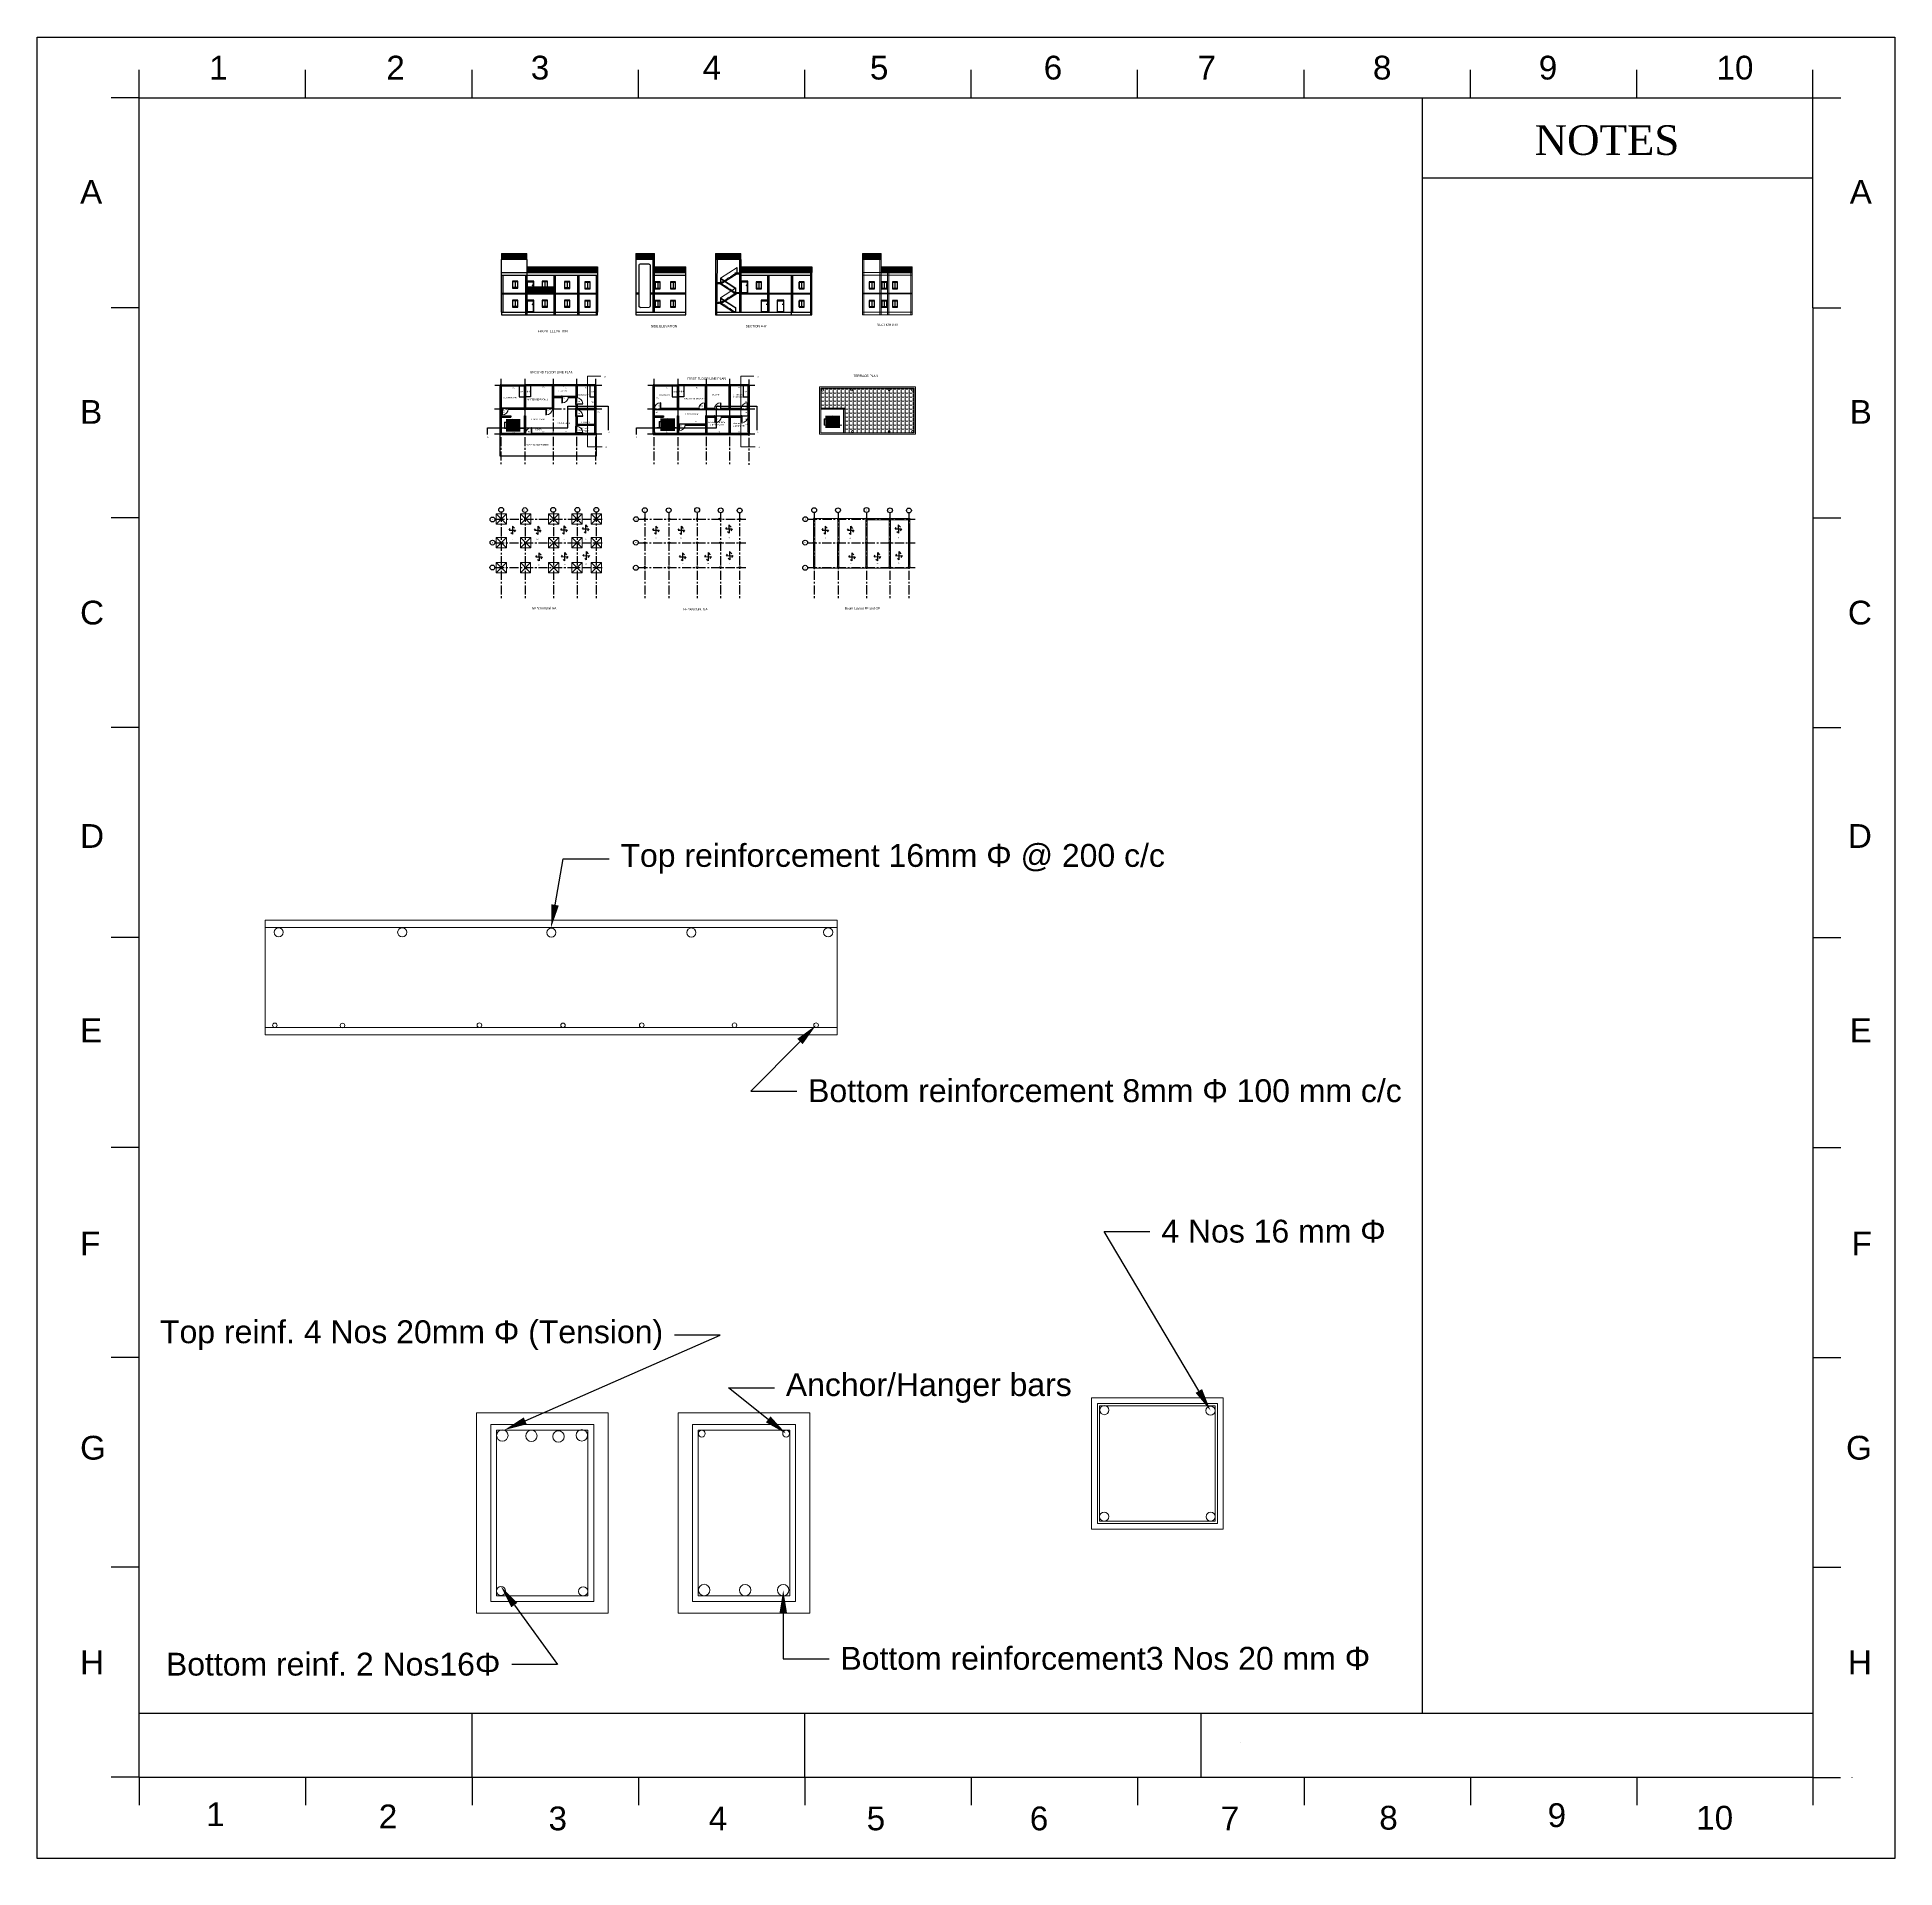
# Model space of a CAD drawing. Header units: metres. Extents: x 0 to 457, y 0 to 391.
# Drawn here: x 131.9 to 456.8, y 70.4 to 390.6 of the extents above; entities that cross this region are included whole.
import ezdxf
from ezdxf import colors
from ezdxf.entities.mleader import LeaderData, LeaderLine
from ezdxf.math import Vec2, Vec3

# ---------------------------------------------------------------- set-up
doc = ezdxf.new("R2010")
doc.units = ezdxf.units.M
doc.linetypes.add('CENTER', pattern=[50.8, 31.75, -6.35, 6.35, -6.35])
doc.linetypes.add('DASHED', pattern=[0.75, 0.5, -0.25])
for name, color, linetype in [('BOUND', 7, 'Continuous'), ('centerline', 51, 'CENTER'), ('column', 120, 'Continuous'), ('COLUMNS', 1, 'Continuous'), ('dim', 10, 'Continuous'), ('DOOR', 140, 'Continuous'), ('EQUIPMENTS', 255, 'Continuous'), ('sections', 82, 'Continuous'), ('Text', 7, 'Continuous'), ('Walls', 7, 'Continuous')]:
    doc.layers.add(name, color=color, linetype=linetype)
doc.layers.add('Footing', color=100, linetype='Continuous', lineweight=5)
doc.layers.add('Stairs', color=1, linetype='Continuous', lineweight=35)
doc.styles.get("Standard").update_dxf_attribs({"font": 'arial.ttf'})
doc.styles.add('style1', font='times.ttf', dxfattribs={"height": 0.2})

# ---------------------------------------------------------------- blocks, each defined once
blk = doc.blocks.new('D1')
for p, q in [((0, 0), (0, 0.11)), ((0, 0.11), (0.07, 0.11)), ((0, 0), (1.2, 0)), ((0.09, 0), (0, 0)), ((0.07, 0.11), (0.07, 1.18)), ((0.07, 1.18), (0.11, 1.18)), ((0.07, 0.11), (0.07, 0.05)), ((0.07, 0.11), (0.11, 0.11)), ((0.07, 0.05), (0.09, 0.05)), ((0.09, 0.05), (0.09, 0)), ((0.11, 0.11), (0.11, 1.18)), ((0.11, 0.98), (0.11, 0.96)), ((1.13, 0.05), (1.11, 0.05)), ((1.11, 0.05), (1.11, 0)), ((1.11, 0), (1.2, 0)), ((1.2, 0.11), (1.13, 0.11)), ((1.13, 0.11), (1.13, 0.05)), ((1.2, 0), (1.2, 0.11))]:
    blk.add_line(p, q)
at = {"lineweight": 0}
blk.add_arc((0.11, 0.09), 1.09, 1.061, 90, dxfattribs=at)

msp = doc.modelspace()

# ---------------------------------------------------------------- hatches: boundary and pattern name
at = {"lineweight": 0}
h = msp.add_hatch(dxfattribs=at)
h.set_pattern_fill('AR-CONC', color=256, scale=0.0005)
h.set_pattern_definition([(50, (69.53585, 244.20632), (0.091092334, -0.007969543), [0.009525, -0.104775]), (355, (69.53585, 244.20632), (-0.01762171, 0.095528423), [0.00762, -0.083820292]), (100.451445, (69.54344, 244.20565), (0.073470624, 0.087558876), [0.008095004, -0.089045122]), (46.1842, (69.53585, 244.23172), (0.13553952, -0.021021164), [0.0142875, -0.1571625]), (96.63556, (69.54714, 244.22997), (0.11870207, 0.12371306), [0.01214251, -0.1335678]), (351.18415, (69.53585, 244.23172), (0.11870207, 0.12371306), [0.01142998, -0.12572987]), (21, (69.54855, 244.22537), (0.075807196, -0.0511326), [0.009525, -0.104775]), (326, (69.54855, 244.22537), (0.030901014, 0.092093983), [0.00762, -0.08382]), (71.451445, (69.55486, 244.22111), (0.10670821, 0.040961384), [0.008095004, -0.08904497]), (37.5, (69.535847, 244.206318), (0.0015443016, 0.0422775194), [0, -0.082804, 0, -0.08509, 0, -0.0841375]), (7.5, (69.535847, 244.20632), (0.033409831, 0.050090287), [0, -0.048514, 0, -0.080899, 0, -0.0320675]), (327.5, (69.507526, 244.206318), (0.0677952976, -0.002864372), [0, -0.03175, 0, -0.09906, 0, -0.131445]), (317.5, (69.494826, 244.20632), (0.07406459, 0.012713246), [0, -0.041275, 0, -0.065786, 0, -0.093345])])
h.paths.add_polyline_path([(254.78, 349.31), (253.93, 349.31), (253.93, 349.2), (254.78, 349.2)])
h = msp.add_hatch(dxfattribs=at)
h.set_pattern_fill('ANGLE', color=256, scale=0.1)
h.set_pattern_definition([(0, (123.78154, 238.1895), (0, 0.6985), [0.508, -0.1905]), (90, (123.78154, 238.1895), (-0.6985, 4e-17), [0.508, -0.1905])])
h.paths.add_polyline_path([(268.98, 329.16), (268.98, 325.71), (273.17, 325.71), (273.17, 321.35), (285.33, 321.35), (285.33, 329.16)])
at = {"layer": 'COLUMNS'}
h = msp.add_hatch(color=256, dxfattribs=at)
h.dxf.hatch_style = 1
h.paths.add_polyline_path([(213.13, 329.79), (212.9, 329.79), (212.9, 329.56), (213.13, 329.56)])
h.paths.add_polyline_path([(217.32, 329.56), (217.32, 329.79), (217.09, 329.79), (217.09, 329.56)])
h.paths.add_polyline_path([(222.27, 329.79), (222.04, 329.79), (222.04, 329.56), (222.27, 329.56)])
h.paths.add_polyline_path([(226.39, 329.56), (226.39, 329.79), (226.16, 329.79), (226.16, 329.56)])
h.paths.add_polyline_path([(229.48, 329.56), (229.71, 329.56), (229.71, 329.79), (229.48, 329.79)])
h.paths.add_polyline_path([(212.9, 325.44), (213.13, 325.44), (213.13, 325.67), (212.9, 325.67)])
h.paths.add_polyline_path([(217.09, 325.44), (217.32, 325.44), (217.32, 325.67), (217.09, 325.67)])
h.paths.add_polyline_path([(222.27, 325.67), (222.04, 325.67), (222.04, 325.44), (222.27, 325.44)])
h.paths.add_polyline_path([(226.39, 325.67), (226.16, 325.67), (226.16, 325.44), (226.39, 325.44)])
h.paths.add_polyline_path([(229.71, 325.67), (229.48, 325.67), (229.48, 325.44), (229.71, 325.44)])
h.paths.add_polyline_path([(212.9, 321.31), (212.9, 321.08), (213.13, 321.08), (213.13, 321.31)])
h.paths.add_polyline_path([(217.32, 321.31), (217.09, 321.31), (217.09, 321.08), (217.32, 321.08)])
h.paths.add_polyline_path([(222.04, 321.08), (222.27, 321.08), (222.27, 321.31), (222.04, 321.31)])
h.paths.add_polyline_path([(226.39, 321.31), (226.16, 321.31), (226.16, 321.08), (226.39, 321.08)])
h.paths.add_polyline_path([(229.48, 321.08), (229.71, 321.08), (229.71, 321.31), (229.48, 321.31)])
h.paths.add_polyline_path([(239.65, 329.79), (239.65, 329.56), (239.88, 329.56), (239.88, 329.79)])
h.paths.add_polyline_path([(243.89, 329.56), (244.12, 329.56), (244.12, 329.79), (243.89, 329.79)])
h.paths.add_polyline_path([(248.84, 329.79), (248.84, 329.56), (249.07, 329.56), (249.07, 329.79)])
h.paths.add_polyline_path([(252.92, 329.79), (252.92, 329.56), (253.15, 329.56), (253.15, 329.79)])
h.paths.add_polyline_path([(256.28, 329.79), (256.28, 329.56), (256.51, 329.56), (256.51, 329.79)])
h.paths.add_polyline_path([(239.65, 325.44), (239.88, 325.44), (239.88, 325.67), (239.65, 325.67)])
h.paths.add_polyline_path([(243.89, 325.67), (243.89, 325.44), (244.12, 325.44), (244.12, 325.67)])
h.paths.add_polyline_path([(248.84, 325.67), (248.84, 325.44), (249.07, 325.44), (249.07, 325.67)])
h.paths.add_polyline_path([(252.92, 325.67), (252.92, 325.44), (253.15, 325.44), (253.15, 325.67)])
h.paths.add_polyline_path([(256.28, 325.67), (256.28, 325.44), (256.51, 325.44), (256.51, 325.67)])
h.paths.add_polyline_path([(239.65, 321.31), (239.65, 321.08), (239.88, 321.08), (239.88, 321.31)])
h.paths.add_polyline_path([(243.89, 321.31), (243.89, 321.08), (244.12, 321.08), (244.12, 321.31)])
h.paths.add_polyline_path([(248.84, 321.31), (248.84, 321.08), (249.07, 321.08), (249.07, 321.31)])
h.paths.add_polyline_path([(252.92, 321.31), (252.92, 321.08), (253.15, 321.08), (253.15, 321.31)])
h.paths.add_polyline_path([(256.28, 321.31), (256.28, 321.08), (256.51, 321.08), (256.51, 321.31)])
h = msp.add_hatch(color=256, dxfattribs=at)
h.dxf.hatch_style = 1
h.paths.add_polyline_path([(212.99, 306.39), (212.99, 306.16), (213.22, 306.16), (213.22, 306.39)])
h.paths.add_polyline_path([(217.23, 306.39), (217.23, 306.16), (217.46, 306.16), (217.46, 306.39)])
h.paths.add_polyline_path([(222.17, 306.16), (222.4, 306.16), (222.4, 306.39), (222.17, 306.39)])
h.paths.add_polyline_path([(226.25, 306.39), (226.25, 306.16), (226.48, 306.16), (226.48, 306.39)])
h.paths.add_polyline_path([(229.61, 306.39), (229.61, 306.16), (229.84, 306.16), (229.84, 306.39)])
h.paths.add_polyline_path([(212.99, 302.27), (212.99, 302.04), (213.22, 302.04), (213.22, 302.27)])
h.paths.add_polyline_path([(217.23, 302.27), (217.23, 302.04), (217.46, 302.04), (217.46, 302.27)])
h.paths.add_polyline_path([(222.17, 302.27), (222.17, 302.04), (222.4, 302.04), (222.4, 302.27)])
h.paths.add_polyline_path([(226.25, 302.27), (226.25, 302.04), (226.48, 302.04), (226.48, 302.27)])
h.paths.add_polyline_path([(229.61, 302.27), (229.61, 302.04), (229.84, 302.04), (229.84, 302.27)])
h.paths.add_polyline_path([(212.99, 297.91), (212.99, 297.68), (213.22, 297.68), (213.22, 297.91)])
h.paths.add_polyline_path([(217.22, 297.91), (217.22, 297.68), (217.45, 297.68), (217.45, 297.91)])
h.paths.add_polyline_path([(222.17, 297.91), (222.17, 297.68), (222.4, 297.68), (222.4, 297.91)])
h.paths.add_polyline_path([(226.25, 297.91), (226.25, 297.68), (226.48, 297.68), (226.48, 297.91)])
h.paths.add_polyline_path([(229.61, 297.91), (229.61, 297.68), (229.84, 297.68), (229.84, 297.91)])
h = msp.add_hatch(color=256, dxfattribs=at)
h.dxf.hatch_style = 1
h.paths.add_polyline_path([(238.09, 306.39), (238.09, 306.16), (238.32, 306.16), (238.32, 306.39)])
h.paths.add_polyline_path([(242.33, 306.39), (242.33, 306.16), (242.56, 306.16), (242.56, 306.39)])
h.paths.add_polyline_path([(247.27, 306.16), (247.5, 306.16), (247.5, 306.39), (247.27, 306.39)])
h.paths.add_polyline_path([(251.35, 306.39), (251.35, 306.16), (251.58, 306.16), (251.58, 306.39)])
h.paths.add_polyline_path([(254.71, 306.39), (254.71, 306.16), (254.94, 306.16), (254.94, 306.39)])
h.paths.add_polyline_path([(238.09, 302.27), (238.09, 302.04), (238.32, 302.04), (238.32, 302.27)])
h.paths.add_polyline_path([(242.33, 302.27), (242.33, 302.04), (242.56, 302.04), (242.56, 302.27)])
h.paths.add_polyline_path([(247.27, 302.27), (247.27, 302.04), (247.5, 302.04), (247.5, 302.27)])
h.paths.add_polyline_path([(251.35, 302.27), (251.35, 302.04), (251.58, 302.04), (251.58, 302.27)])
h.paths.add_polyline_path([(254.71, 302.27), (254.71, 302.04), (254.94, 302.04), (254.94, 302.27)])
h.paths.add_polyline_path([(238.09, 297.91), (238.09, 297.68), (238.32, 297.68), (238.32, 297.91)])
h.paths.add_polyline_path([(242.32, 297.91), (242.32, 297.68), (242.55, 297.68), (242.55, 297.91)])
h.paths.add_polyline_path([(247.27, 297.91), (247.27, 297.68), (247.5, 297.68), (247.5, 297.91)])
h.paths.add_polyline_path([(251.35, 297.91), (251.35, 297.68), (251.58, 297.68), (251.58, 297.91)])
h.paths.add_polyline_path([(254.71, 297.91), (254.71, 297.68), (254.94, 297.68), (254.94, 297.91)])
h = msp.add_hatch(color=256, dxfattribs=at)
h.dxf.hatch_style = 1
h.paths.add_polyline_path([(267.7, 306.39), (267.7, 306.16), (267.93, 306.16), (267.93, 306.39)])
h.paths.add_polyline_path([(271.94, 306.39), (271.94, 306.16), (272.17, 306.16), (272.17, 306.39)])
h.paths.add_polyline_path([(276.88, 306.39), (276.88, 306.16), (277.11, 306.16), (277.11, 306.39)])
h.paths.add_polyline_path([(280.96, 306.39), (280.96, 306.16), (281.19, 306.16), (281.19, 306.39)])
h.paths.add_polyline_path([(284.32, 306.39), (284.32, 306.16), (284.55, 306.16), (284.55, 306.39)])
h.paths.add_polyline_path([(267.7, 302.27), (267.7, 302.04), (267.93, 302.04), (267.93, 302.27)])
h.paths.add_polyline_path([(271.94, 302.27), (271.94, 302.04), (272.17, 302.04), (272.17, 302.27)])
h.paths.add_polyline_path([(276.88, 302.27), (276.88, 302.04), (277.11, 302.04), (277.11, 302.27)])
h.paths.add_polyline_path([(280.96, 302.27), (280.96, 302.04), (281.19, 302.04), (281.19, 302.27)])
h.paths.add_polyline_path([(284.32, 302.27), (284.32, 302.04), (284.55, 302.04), (284.55, 302.27)])
h.paths.add_polyline_path([(267.7, 297.91), (267.7, 297.68), (267.93, 297.68), (267.93, 297.91)])
h.paths.add_polyline_path([(271.93, 297.91), (271.93, 297.68), (272.16, 297.68), (272.16, 297.91)])
h.paths.add_polyline_path([(276.88, 297.91), (276.88, 297.68), (277.11, 297.68), (277.11, 297.91)])
h.paths.add_polyline_path([(280.96, 297.91), (280.96, 297.68), (281.19, 297.68), (281.19, 297.91)])
h.paths.add_polyline_path([(284.32, 297.91), (284.32, 297.68), (284.55, 297.68), (284.55, 297.91)])
at = {"layer": 'Walls', "linetype": 'DASHED'}
h = msp.add_hatch(dxfattribs=at)
h.set_pattern_fill('AR-CONC', color=256, scale=0.029)
h.set_pattern_definition([(50, (-1221.13073, -1389.65242), (0.208005453, -0.018198119), [0.02175, -0.23925]), (355, (-1221.13073, -1389.65242), (-0.040237887, 0.218135719), [0.0174, -0.1914]), (100.451444, (-1221.1134, -1389.65393), (0.167767566, 0.199937597), [0.018484656, -0.203331212]), (46.1842, (-1221.13073, -1389.59442), (0.309499986, -0.04800059), [0.032625, -0.358875]), (96.635635, (-1221.10494, -1389.59842), (0.271051964, 0.282494394), [0.027727, -0.30499699]), (351.184164, (-1221.13073, -1389.59442), (0.271051964, 0.282494394), [0.0261, -0.2871]), (21, (-1221.10173, -1389.60892), (0.173103045, -0.116759478), [0.02175, -0.23925]), (326, (-1221.10173, -1389.60892), (0.070561446, 0.210293513), [0.0174, -0.1914]), (71.451445, (-1221.0873, -1389.61865), (0.24366449, 0.093534034), [0.018484655, -0.203331212]), (37.5, (-1221.130735, -1389.65242), (0.003526358, 0.0965392176), [0, -0.18908, 0, -0.1943, 0, -0.192125]), (7.5, (-1221.13073, -1389.65242), (0.076290166, 0.1143793964), [0, -0.11078, 0, -0.18473, 0, -0.073225]), (327.5, (-1221.195405, -1389.65242), (0.1548085065, -0.0065409128), [0, -0.0725, 0, -0.2262, 0, -0.30015]), (317.5, (-1221.2244, -1389.65242), (0.169123989, 0.029030445), [0, -0.09425, 0, -0.15022, 0, -0.21315])])
h.paths.add_polyline_path([(251.68, 347.48), (251.68, 347.6), (250.86, 347.6), (250.86, 347.48)])
h = msp.add_hatch(dxfattribs=at)
h.set_pattern_fill('AR-CONC', color=256, scale=0.029)
h.set_pattern_definition([(50, (-1218.02171, -1391.36742), (0.208005453, -0.018198119), [0.02175, -0.23925]), (355, (-1218.0217, -1391.36742), (-0.040237887, 0.218135719), [0.0174, -0.1914]), (100.451444, (-1218.00438, -1391.36893), (0.167767566, 0.199937597), [0.018484656, -0.203331212]), (46.1842, (-1218.0217, -1391.30942), (0.309499986, -0.04800059), [0.032625, -0.358875]), (96.635635, (-1217.99592, -1391.31342), (0.271051964, 0.282494394), [0.027727, -0.30499699]), (351.184164, (-1218.0217, -1391.30942), (0.271051964, 0.282494394), [0.0261, -0.2871]), (21, (-1217.99271, -1391.32392), (0.173103045, -0.116759478), [0.02175, -0.23925]), (326, (-1217.9927, -1391.32392), (0.070561446, 0.210293513), [0.0174, -0.1914]), (71.451445, (-1217.97828, -1391.33365), (0.24366449, 0.093534034), [0.018484655, -0.203331212]), (37.5, (-1218.02171, -1391.36742), (0.003526358, 0.0965392176), [0, -0.18908, 0, -0.1943, 0, -0.192125]), (7.5, (-1218.02171, -1391.36742), (0.076290166, 0.1143793964), [0, -0.11078, 0, -0.18473, 0, -0.073225]), (327.5, (-1218.08638, -1391.36742), (0.1548085065, -0.0065409128), [0, -0.0725, 0, -0.2262, 0, -0.30015]), (317.5, (-1218.11538, -1391.36742), (0.169123989, 0.029030445), [0, -0.09425, 0, -0.15022, 0, -0.21315])])
h.paths.add_polyline_path([(254.79, 345.77), (254.79, 345.88), (253.93, 345.88), (253.93, 345.77)])
h = msp.add_hatch(dxfattribs=at)
h.set_pattern_fill('AR-CONC', color=256, scale=0.029)
h.set_pattern_definition([(50, (-1221.12671, -1393.08742), (0.208005453, -0.018198119), [0.02175, -0.23925]), (355, (-1221.1267, -1393.08742), (-0.040237887, 0.218135719), [0.0174, -0.1914]), (100.451444, (-1221.10938, -1393.08893), (0.167767566, 0.199937597), [0.018484656, -0.203331212]), (46.1842, (-1221.1267, -1393.02942), (0.309499986, -0.04800059), [0.032625, -0.358875]), (96.635635, (-1221.10092, -1393.03342), (0.271051964, 0.282494394), [0.027727, -0.30499699]), (351.184164, (-1221.1267, -1393.02942), (0.271051964, 0.282494394), [0.0261, -0.2871]), (21, (-1221.09771, -1393.04392), (0.173103045, -0.116759478), [0.02175, -0.23925]), (326, (-1221.0977, -1393.04392), (0.070561446, 0.210293513), [0.0174, -0.1914]), (71.451445, (-1221.08328, -1393.05365), (0.24366449, 0.093534034), [0.018484655, -0.203331212]), (37.5, (-1221.12671, -1393.08742), (0.003526358, 0.0965392176), [0, -0.18908, 0, -0.1943, 0, -0.192125]), (7.5, (-1221.12671, -1393.08742), (0.076290166, 0.1143793964), [0, -0.11078, 0, -0.18473, 0, -0.073225]), (327.5, (-1221.19138, -1393.08742), (0.1548085065, -0.0065409128), [0, -0.0725, 0, -0.2262, 0, -0.30015]), (317.5, (-1221.22038, -1393.08742), (0.169123989, 0.029030445), [0, -0.09425, 0, -0.15022, 0, -0.21315])])
h.paths.add_polyline_path([(251.68, 344.05), (251.68, 344.16), (250.84, 344.16), (250.84, 344.05)])

# ---------------------------------------------------------------- linework, layer by layer
at = {"lineweight": 0}
for p, q in [((217.57, 352.71), (213.14, 352.71)), ((213.14, 352.71), (213.14, 351.71)), ((213.14, 351.71), (217.57, 351.71)), ((217.57, 351.71), (217.57, 352.71)), ((239.92, 352.71), (236.65, 352.71)), ((236.65, 352.71), (236.65, 351.71)), ((239.92, 351.71), (236.65, 351.71)), ((236.65, 351.71), (239.92, 351.71)), ((239.92, 351.71), (239.92, 352.71)), ((255.02, 352.71), (250.59, 352.71)), ((250.59, 352.71), (250.59, 351.71)), ((250.59, 351.71), (255.02, 351.71)), ((255.02, 351.71), (255.02, 352.71)), ((279.53, 352.71), (276.27, 352.71)), ((276.27, 352.71), (276.27, 351.71)), ((279.53, 351.71), (276.27, 351.71)), ((276.27, 351.71), (276.27, 349.41)), ((279.53, 351.71), (276.27, 351.71)), ((276.27, 351.71), (279.53, 351.71)), ((276.5, 342.03), (276.5, 351.71)), ((279.3, 351.71), (279.3, 342.03)), ((279.53, 351.71), (279.53, 352.71)), ((279.53, 342.03), (279.53, 351.71)), ((229.96, 350.41), (217.57, 350.41)), ((217.57, 350.41), (217.57, 349.41)), ((221.9, 350.41), (221.9, 349.41)), ((226.22, 350.41), (226.22, 349.41)), ((245.36, 350.41), (239.92, 350.41)), ((239.92, 350.41), (239.92, 349.41)), ((239.92, 349.41), (244.34, 349.41)), ((244.24, 350.41), (244.24, 349.41)), ((244.24, 349.41), (245.36, 349.41)), ((245.36, 349.41), (245.36, 350.41)), ((253.93, 349.31), (254.78, 349.31)), ((253.93, 349.31), (253.93, 349.2)), ((254.78, 349.31), (254.78, 349.2)), ((267.4, 350.41), (255.01, 350.41)), ((255.01, 350.41), (255.01, 349.41)), ((259.34, 350.41), (259.34, 349.41)), ((263.67, 350.41), (263.67, 349.41)), ((276.27, 349.41), (276.27, 342.03)), ((284.98, 349.41), (276.27, 349.41)), ((276.27, 348.97), (284.98, 348.97)), ((284.98, 350.41), (279.53, 350.41)), ((279.53, 350.41), (279.53, 349.41)), ((279.53, 349.41), (283.96, 349.41)), ((280.63, 349.41), (280.63, 342.03)), ((280.86, 342.03), (280.86, 349.41)), ((283.86, 350.41), (283.86, 349.41)), ((283.86, 349.41), (284.98, 349.41)), ((284.75, 342.03), (284.75, 349.41)), ((284.98, 349.41), (284.98, 350.41)), ((284.98, 342.03), (284.98, 349.41)), ((251.68, 347.48), (250.86, 347.48)), ((251.68, 347.48), (251.68, 347.6)), ((253.93, 345.88), (253.93, 345.77)), ((254.79, 345.77), (253.93, 345.77)), ((254.78, 345.77), (254.78, 345.88)), ((284.98, 345.77), (276.27, 345.77)), ((276.27, 345.65), (284.98, 345.65)), ((251.68, 344.05), (250.84, 344.05)), ((251.68, 344.05), (251.68, 344.16)), ((284.98, 342.45), (276.27, 342.45)), ((276.27, 342.03), (284.98, 342.03)), ((268.98, 325.48), (268.98, 325.71)), ((268.98, 325.71), (273.17, 325.71)), ((268.98, 325.48), (272.94, 325.48)), ((272.94, 321.35), (272.94, 325.48)), ((272.94, 325.48), (273.17, 325.48)), ((273.17, 325.71), (273.17, 321.35)), ((269.55, 322.72), (272.65, 322.72)), ((267.7, 297.68), (267.7, 306.39)), ((267.7, 306.39), (284.55, 306.39)), ((271.94, 306.39), (267.93, 306.39)), ((267.93, 306.39), (267.93, 297.68)), ((271.93, 297.68), (271.94, 306.39)), ((272.17, 306.39), (272.16, 297.68)), ((276.88, 306.39), (272.17, 306.39)), ((276.88, 297.68), (276.88, 306.39)), ((280.96, 306.39), (277.11, 306.39)), ((277.11, 306.39), (277.11, 297.68)), ((277.11, 306.16), (284.55, 306.16)), ((280.96, 297.68), (280.96, 306.39)), ((284.32, 306.39), (281.19, 306.39)), ((281.19, 306.39), (281.19, 297.68)), ((284.55, 306.39), (284.32, 297.68)), ((284.32, 297.68), (284.32, 306.39)), ((284.55, 306.16), (284.55, 297.68)), ((284.55, 297.68), (267.7, 297.68)), ((272.16, 297.68), (271.93, 297.68)), ((277.11, 297.68), (276.88, 297.68)), ((281.19, 297.68), (280.96, 297.68)), ((271.82, 236.11), (171.82, 236.11)), ((171.82, 236.11), (171.82, 216.11)), ((171.82, 236.11), (221.82, 236.11)), ((271.82, 234.86), (171.82, 234.86)), ((271.82, 216.11), (271.82, 236.11)), ((271.82, 236.11), (271.82, 234.86)), ((271.82, 217.36), (271.82, 234.86)), ((171.82, 233.61), (171.82, 216.11)), ((271.82, 216.11), (271.82, 233.61)), ((171.82, 216.11), (171.82, 217.36)), ((171.82, 217.36), (271.82, 217.36)), ((171.82, 216.11), (271.82, 216.11)), ((231.77, 149.96), (208.77, 149.96)), ((208.77, 149.96), (208.77, 114.96)), ((208.77, 149.96), (211.27, 149.96)), ((231.77, 114.96), (231.77, 149.96)), ((267.05, 149.96), (244.05, 149.96)), ((244.05, 149.96), (244.05, 114.96)), ((244.05, 149.96), (246.55, 149.96)), ((267.05, 114.96), (267.05, 149.96)), ((339.35, 152.6), (316.35, 152.6)), ((316.35, 152.6), (316.35, 129.6)), ((338.35, 151.6), (317.35, 151.6)), ((317.35, 151.6), (317.35, 130.6)), ((337.95, 151.2), (317.75, 151.2)), ((317.75, 151.2), (317.75, 131)), ((337.95, 131), (337.95, 151.2)), ((338.35, 130.6), (338.35, 151.6)), ((339.35, 129.6), (339.35, 152.6)), ((208.77, 147.96), (208.77, 116.96)), ((229.27, 147.96), (211.27, 147.96)), ((211.27, 147.96), (211.27, 116.96)), ((228.27, 146.96), (212.27, 146.96)), ((212.27, 146.96), (212.27, 117.96)), ((228.27, 146.96), (228.27, 117.96)), ((229.27, 147.96), (229.27, 116.96)), ((231.77, 116.96), (231.77, 147.96)), ((244.05, 147.96), (244.05, 116.96)), ((264.55, 147.96), (246.55, 147.96)), ((246.55, 147.96), (246.55, 116.96)), ((263.55, 146.96), (247.55, 146.96)), ((247.55, 146.96), (247.55, 117.96)), ((263.55, 146.96), (263.55, 117.96)), ((264.55, 147.96), (264.55, 116.96)), ((267.05, 116.96), (267.05, 147.96)), ((317.35, 130.6), (338.35, 130.6)), ((317.75, 131), (337.95, 131)), ((316.35, 129.6), (339.35, 129.6)), ((231.77, 114.96), (231.77, 125.84)), ((267.05, 114.96), (267.05, 125.84)), ((208.77, 114.96), (208.77, 116.96)), ((229.27, 116.96), (211.27, 116.96)), ((228.27, 117.96), (212.27, 117.96)), ((244.05, 114.96), (244.05, 116.96)), ((264.55, 116.96), (246.55, 116.96)), ((263.55, 117.96), (247.55, 117.96)), ((208.77, 114.96), (231.77, 114.96)), ((211.27, 114.96), (231.77, 114.96)), ((211.27, 114.96), (229.27, 114.96)), ((244.05, 114.96), (267.05, 114.96)), ((246.55, 114.96), (267.05, 114.96)), ((246.55, 114.96), (264.55, 114.96))]:
    msp.add_line(p, q, dxfattribs=at)
for p, q in [((213.14, 352.71), (213.14, 351.71)), ((213.14, 345.65), (213.14, 351.71)), ((213.29, 352.71), (213.29, 351.71)), ((213.44, 352.71), (213.44, 351.71)), ((213.59, 352.71), (213.59, 351.71)), ((213.74, 352.71), (213.74, 351.71)), ((213.89, 352.71), (213.89, 351.71)), ((213.89, 352.71), (213.89, 351.71)), ((214.04, 352.71), (214.04, 351.71)), ((214.04, 352.71), (214.04, 351.71)), ((214.19, 352.71), (214.19, 351.71)), ((214.34, 352.71), (214.34, 351.71)), ((214.34, 352.71), (214.34, 351.71)), ((214.49, 352.71), (214.49, 351.71)), ((214.64, 352.71), (214.64, 351.71)), ((214.79, 352.71), (214.79, 351.71)), ((214.94, 352.71), (214.94, 351.71)), ((215.08, 352.71), (215.08, 351.71)), ((215.08, 352.71), (215.08, 351.71)), ((215.23, 352.71), (215.23, 351.71)), ((215.23, 352.71), (215.23, 351.71)), ((215.38, 352.71), (215.38, 351.71)), ((215.53, 352.71), (215.53, 351.71)), ((215.53, 352.71), (215.53, 351.71)), ((215.68, 352.71), (215.68, 351.71)), ((215.83, 352.71), (215.83, 351.71)), ((215.98, 352.71), (215.98, 351.71)), ((216.13, 352.71), (216.13, 351.71)), ((216.28, 352.71), (216.28, 351.71)), ((216.28, 352.71), (216.28, 351.71)), ((216.43, 352.71), (216.43, 351.71)), ((216.43, 352.71), (216.43, 351.71)), ((216.58, 352.71), (216.58, 351.71)), ((216.73, 352.71), (216.73, 351.71)), ((216.73, 352.71), (216.73, 351.71)), ((216.88, 352.71), (216.88, 351.71)), ((217.03, 352.71), (217.03, 351.71)), ((217.17, 352.71), (217.17, 351.71)), ((217.32, 352.71), (217.32, 351.71)), ((217.47, 352.71), (217.47, 351.71)), ((217.47, 352.71), (217.47, 351.71)), ((217.57, 351.71), (217.57, 342.03)), ((236.65, 352.71), (236.65, 351.71)), ((236.65, 351.71), (236.65, 342.03)), ((236.8, 352.71), (236.8, 351.71)), ((236.95, 352.71), (236.95, 351.71)), ((237.1, 352.71), (237.1, 351.71)), ((237.25, 352.71), (237.25, 351.71)), ((237.39, 352.71), (237.39, 351.71)), ((237.39, 352.71), (237.39, 351.71)), ((237.54, 352.71), (237.54, 351.71)), ((237.54, 352.71), (237.54, 351.71)), ((237.69, 352.71), (237.69, 351.71)), ((237.84, 352.71), (237.84, 351.71)), ((237.84, 352.71), (237.84, 351.71)), ((237.99, 352.71), (237.99, 351.71)), ((238.14, 352.71), (238.14, 351.71)), ((238.29, 352.71), (238.29, 351.71)), ((238.44, 352.71), (238.44, 351.71)), ((238.59, 352.71), (238.59, 351.71)), ((238.59, 352.71), (238.59, 351.71)), ((238.74, 352.71), (238.74, 351.71)), ((238.74, 352.71), (238.74, 351.71)), ((238.89, 352.71), (238.89, 351.71)), ((239.04, 352.71), (239.04, 351.71)), ((239.04, 352.71), (239.04, 351.71)), ((239.19, 352.71), (239.19, 351.71)), ((239.34, 352.71), (239.34, 351.71)), ((239.48, 352.71), (239.48, 351.71)), ((239.63, 352.71), (239.63, 351.71)), ((239.69, 342.45), (239.69, 351.71)), ((239.78, 352.71), (239.78, 351.71)), ((239.78, 352.71), (239.78, 351.71)), ((239.92, 342.45), (239.92, 351.71)), ((250.59, 352.71), (250.59, 351.71)), ((250.59, 351.71), (250.59, 342.03)), ((250.74, 352.71), (250.74, 351.71)), ((250.82, 342.03), (250.89, 351.71)), ((250.89, 352.71), (250.89, 351.71)), ((251.04, 352.71), (251.04, 351.71)), ((251.19, 352.71), (251.19, 351.71)), ((251.34, 352.71), (251.34, 351.71)), ((251.34, 352.71), (251.34, 351.71)), ((251.49, 352.71), (251.49, 351.71)), ((251.49, 352.71), (251.49, 351.71)), ((251.64, 352.71), (251.64, 351.71)), ((251.79, 352.71), (251.79, 351.71)), ((251.79, 352.71), (251.79, 351.71)), ((251.93, 352.71), (251.93, 351.71)), ((252.08, 352.71), (252.08, 351.71)), ((252.23, 352.71), (252.23, 351.71)), ((252.38, 352.71), (252.38, 351.71)), ((252.53, 352.71), (252.53, 351.71)), ((252.53, 352.71), (252.53, 351.71)), ((252.68, 352.71), (252.68, 351.71)), ((252.68, 352.71), (252.68, 351.71)), ((252.83, 352.71), (252.83, 351.71)), ((252.98, 352.71), (252.98, 351.71)), ((252.98, 352.71), (252.98, 351.71)), ((253.13, 352.71), (253.13, 351.71)), ((253.28, 352.71), (253.28, 351.71)), ((253.43, 352.71), (253.43, 351.71)), ((253.58, 352.71), (253.58, 351.71)), ((253.73, 352.71), (253.73, 351.71)), ((253.73, 352.71), (253.73, 351.71)), ((253.87, 352.71), (253.87, 351.71)), ((253.87, 352.71), (253.87, 351.71)), ((254.02, 352.71), (254.02, 351.71)), ((254.17, 352.71), (254.17, 351.71)), ((254.17, 352.71), (254.17, 351.71)), ((254.32, 352.71), (254.32, 351.71)), ((254.47, 352.71), (254.47, 351.71)), ((254.62, 352.71), (254.62, 351.71)), ((254.77, 352.71), (254.77, 351.71)), ((254.92, 352.71), (254.92, 351.71)), ((254.92, 352.71), (254.92, 351.71)), ((276.27, 352.71), (276.27, 351.71)), ((276.42, 352.71), (276.42, 351.71)), ((276.57, 352.71), (276.57, 351.71)), ((276.72, 352.71), (276.72, 351.71)), ((276.86, 352.71), (276.86, 351.71)), ((277.01, 352.71), (277.01, 351.71)), ((277.01, 352.71), (277.01, 351.71)), ((277.16, 352.71), (277.16, 351.71)), ((277.16, 352.71), (277.16, 351.71)), ((277.31, 352.71), (277.31, 351.71)), ((277.46, 352.71), (277.46, 351.71)), ((277.46, 352.71), (277.46, 351.71)), ((277.61, 352.71), (277.61, 351.71)), ((277.76, 352.71), (277.76, 351.71)), ((277.91, 352.71), (277.91, 351.71)), ((278.06, 352.71), (278.06, 351.71)), ((278.21, 352.71), (278.21, 351.71)), ((278.21, 352.71), (278.21, 351.71)), ((278.36, 352.71), (278.36, 351.71)), ((278.36, 352.71), (278.36, 351.71)), ((278.51, 352.71), (278.51, 351.71)), ((278.66, 352.71), (278.66, 351.71)), ((278.66, 352.71), (278.66, 351.71)), ((278.8, 352.71), (278.8, 351.71)), ((278.95, 352.71), (278.95, 351.71)), ((279.1, 352.71), (279.1, 351.71)), ((279.25, 352.71), (279.25, 351.71)), ((279.4, 352.71), (279.4, 351.71)), ((279.4, 352.71), (279.4, 351.71)), ((213.14, 348.97), (213.14, 349.41)), ((213.14, 349.41), (229.95, 349.41)), ((213.14, 348.97), (229.95, 348.97)), ((213.37, 348.97), (213.37, 342.45)), ((215.98, 347.87), (215.08, 347.87)), ((215.08, 347.87), (215.08, 346.67)), ((215.53, 347.81), (215.53, 346.76)), ((215.98, 346.67), (215.98, 347.87)), ((217.34, 348.97), (217.34, 342.03)), ((217.57, 350.41), (217.57, 349.41)), ((217.57, 347.87), (217.57, 345.77)), ((218.77, 347.87), (217.57, 347.87)), ((217.72, 350.41), (217.72, 349.41)), ((217.87, 350.41), (217.87, 349.41)), ((218.02, 350.41), (218.02, 349.41)), ((218.17, 350.41), (218.17, 349.41)), ((218.32, 350.41), (218.32, 349.41)), ((218.32, 350.41), (218.32, 349.41)), ((218.46, 350.41), (218.46, 349.41)), ((218.46, 350.41), (218.46, 349.41)), ((218.61, 350.41), (218.61, 349.41)), ((218.76, 350.41), (218.76, 349.41)), ((218.76, 350.41), (218.76, 349.41)), ((218.77, 345.77), (218.77, 347.87)), ((218.91, 350.41), (218.91, 349.41)), ((219.06, 350.41), (219.06, 349.41)), ((219.21, 350.41), (219.21, 349.41)), ((219.36, 350.41), (219.36, 349.41)), ((219.51, 350.41), (219.51, 349.41)), ((219.51, 350.41), (219.51, 349.41)), ((219.66, 350.41), (219.66, 349.41)), ((219.66, 350.41), (219.66, 349.41)), ((219.81, 350.41), (219.81, 349.41)), ((219.96, 350.41), (219.96, 349.41)), ((219.96, 350.41), (219.96, 349.41)), ((220.11, 350.41), (220.11, 349.41)), ((220.26, 350.41), (220.26, 349.41)), ((221.17, 347.87), (220.27, 347.87)), ((220.27, 347.87), (220.27, 346.67)), ((220.4, 350.41), (220.4, 349.41)), ((220.55, 350.41), (220.55, 349.41)), ((220.7, 350.41), (220.7, 349.41)), ((220.7, 350.41), (220.7, 349.41)), ((220.72, 347.81), (220.72, 346.76)), ((220.85, 350.41), (220.85, 349.41)), ((220.85, 350.41), (220.85, 349.41)), ((221, 350.41), (221, 349.41)), ((221.15, 350.41), (221.15, 349.41)), ((221.15, 350.41), (221.15, 349.41)), ((221.17, 346.67), (221.17, 347.87)), ((221.3, 350.41), (221.3, 349.41)), ((221.45, 350.41), (221.45, 349.41)), ((221.6, 350.41), (221.6, 349.41)), ((221.75, 350.41), (221.75, 349.41)), ((221.9, 350.41), (221.9, 349.41)), ((221.9, 350.41), (221.9, 349.41)), ((221.9, 350.41), (221.9, 349.41)), ((222.05, 350.41), (222.05, 349.41)), ((222.2, 350.41), (222.2, 349.41)), ((222.28, 348.97), (222.28, 342.03)), ((222.34, 350.41), (222.34, 349.41)), ((222.49, 350.41), (222.49, 349.41)), ((222.51, 348.97), (222.51, 342.03)), ((222.64, 350.41), (222.64, 349.41)), ((222.64, 350.41), (222.64, 349.41)), ((222.79, 350.41), (222.79, 349.41)), ((222.79, 350.41), (222.79, 349.41)), ((222.94, 350.41), (222.94, 349.41)), ((223.09, 350.41), (223.09, 349.41)), ((223.09, 350.41), (223.09, 349.41)), ((223.24, 350.41), (223.24, 349.41)), ((223.39, 350.41), (223.39, 349.41)), ((223.54, 350.41), (223.54, 349.41)), ((223.69, 350.41), (223.69, 349.41)), ((223.84, 350.41), (223.84, 349.41)), ((223.84, 350.41), (223.84, 349.41)), ((223.99, 350.41), (223.99, 349.41)), ((223.99, 350.41), (223.99, 349.41)), ((224.14, 350.41), (224.14, 349.41)), ((225.08, 347.81), (224.18, 347.81)), ((224.18, 347.81), (224.18, 346.61)), ((224.28, 350.41), (224.28, 349.41)), ((224.28, 350.41), (224.28, 349.41)), ((224.43, 350.41), (224.43, 349.41)), ((224.58, 350.41), (224.58, 349.41)), ((224.63, 347.75), (224.63, 346.7)), ((224.73, 350.41), (224.73, 349.41)), ((224.88, 350.41), (224.88, 349.41)), ((225.03, 350.41), (225.03, 349.41)), ((225.03, 350.41), (225.03, 349.41)), ((225.08, 346.61), (225.08, 347.81)), ((225.18, 350.41), (225.18, 349.41)), ((225.18, 350.41), (225.18, 349.41)), ((225.33, 350.41), (225.33, 349.41)), ((225.48, 350.41), (225.48, 349.41)), ((225.48, 350.41), (225.48, 349.41)), ((225.63, 350.41), (225.63, 349.41)), ((225.78, 350.41), (225.78, 349.41)), ((225.93, 350.41), (225.93, 349.41)), ((226.08, 350.41), (226.08, 349.41)), ((226.22, 350.41), (226.22, 349.41)), ((226.22, 350.41), (226.22, 349.41)), ((226.22, 350.41), (226.22, 349.41)), ((226.37, 350.41), (226.37, 349.41)), ((226.41, 348.97), (226.41, 342.03)), ((226.52, 350.41), (226.52, 349.41)), ((226.64, 348.97), (226.64, 342.03)), ((226.67, 350.41), (226.67, 349.41)), ((226.82, 350.41), (226.82, 349.41)), ((226.97, 350.41), (226.97, 349.41)), ((226.97, 350.41), (226.97, 349.41)), ((227.12, 350.41), (227.12, 349.41)), ((227.12, 350.41), (227.12, 349.41)), ((227.27, 350.41), (227.27, 349.41)), ((227.42, 350.41), (227.42, 349.41)), ((227.42, 350.41), (227.42, 349.41)), ((227.57, 350.41), (227.57, 349.41)), ((227.72, 350.41), (227.72, 349.41)), ((228.63, 347.75), (227.73, 347.75)), ((227.73, 347.75), (227.73, 346.55)), ((227.87, 350.41), (227.87, 349.41)), ((228.02, 350.41), (228.02, 349.41)), ((228.17, 350.41), (228.17, 349.41)), ((228.17, 350.41), (228.17, 349.41)), ((228.18, 347.69), (228.18, 346.64)), ((228.31, 350.41), (228.31, 349.41)), ((228.31, 350.41), (228.31, 349.41)), ((228.46, 350.41), (228.46, 349.41)), ((228.61, 350.41), (228.61, 349.41)), ((228.61, 350.41), (228.61, 349.41)), ((228.63, 346.55), (228.63, 347.75)), ((228.76, 350.41), (228.76, 349.41)), ((228.91, 350.41), (228.91, 349.41)), ((229.06, 350.41), (229.06, 349.41)), ((229.21, 350.41), (229.21, 349.41)), ((229.36, 350.41), (229.36, 349.41)), ((229.36, 350.41), (229.36, 349.41)), ((229.51, 350.41), (229.51, 349.41)), ((229.51, 350.41), (229.51, 349.41)), ((229.66, 350.41), (229.66, 349.41)), ((229.72, 348.97), (229.72, 342.03)), ((229.81, 350.41), (229.81, 349.41)), ((229.81, 350.41), (229.81, 349.41)), ((229.95, 349.41), (229.95, 348.97)), ((229.95, 348.97), (229.95, 342.45)), ((229.96, 350.41), (229.96, 349.41)), ((237.17, 350.67), (237.17, 343.51)), ((238.97, 350.87), (237.37, 350.87)), ((239.17, 350.67), (239.17, 343.52)), ((239.92, 350.41), (239.92, 349.41)), ((239.92, 349.41), (245.36, 349.41)), ((239.92, 348.97), (245.36, 348.97)), ((240.91, 347.75), (240.01, 347.75)), ((240.01, 347.75), (240.01, 346.55)), ((240.06, 350.41), (240.06, 349.41)), ((240.21, 350.41), (240.21, 349.41)), ((240.36, 350.41), (240.36, 349.41)), ((240.46, 347.69), (240.46, 346.64)), ((240.51, 350.41), (240.51, 349.41)), ((240.66, 350.41), (240.66, 349.41)), ((240.66, 350.41), (240.66, 349.41)), ((240.81, 350.41), (240.81, 349.41)), ((240.81, 350.41), (240.81, 349.41)), ((240.91, 346.55), (240.91, 347.75)), ((240.96, 350.41), (240.96, 349.41)), ((241.11, 350.41), (241.11, 349.41)), ((241.11, 350.41), (241.11, 349.41)), ((241.26, 350.41), (241.26, 349.41)), ((241.41, 350.41), (241.41, 349.41)), ((241.56, 350.41), (241.56, 349.41)), ((241.71, 350.41), (241.71, 349.41)), ((241.86, 350.41), (241.86, 349.41)), ((241.86, 350.41), (241.86, 349.41)), ((242, 350.41), (242, 349.41)), ((242, 350.41), (242, 349.41)), ((242.15, 350.41), (242.15, 349.41)), ((242.3, 350.41), (242.3, 349.41)), ((242.3, 350.41), (242.3, 349.41)), ((242.45, 350.41), (242.45, 349.41)), ((242.6, 350.41), (242.6, 349.41)), ((243.59, 347.75), (242.69, 347.75)), ((242.69, 347.75), (242.69, 346.55)), ((242.75, 350.41), (242.75, 349.41)), ((242.9, 350.41), (242.9, 349.41)), ((243.05, 350.41), (243.05, 349.41)), ((243.05, 350.41), (243.05, 349.41)), ((243.14, 347.69), (243.14, 346.64)), ((243.2, 350.41), (243.2, 349.41)), ((243.2, 350.41), (243.2, 349.41)), ((243.35, 350.41), (243.35, 349.41)), ((243.5, 350.41), (243.5, 349.41)), ((243.5, 350.41), (243.5, 349.41)), ((243.59, 346.55), (243.59, 347.75)), ((243.65, 350.41), (243.65, 349.41)), ((243.8, 350.41), (243.8, 349.41)), ((243.94, 350.41), (243.94, 349.41)), ((244.09, 350.41), (244.09, 349.41)), ((244.24, 350.41), (244.24, 349.41)), ((244.24, 350.41), (244.24, 349.41)), ((244.24, 350.41), (244.24, 349.41)), ((244.39, 350.41), (244.39, 349.41)), ((244.54, 350.41), (244.54, 349.41)), ((244.69, 350.41), (244.69, 349.41)), ((244.84, 350.41), (244.84, 349.41)), ((244.99, 350.41), (244.99, 349.41)), ((244.99, 350.41), (244.99, 349.41)), ((245.14, 350.41), (245.14, 349.41)), ((245.14, 350.41), (245.14, 349.41)), ((245.29, 350.41), (245.29, 349.41)), ((245.36, 342.03), (245.36, 349.41)), ((254.77, 349.41), (267.4, 349.41)), ((254.77, 348.97), (267.4, 348.97)), ((255.01, 350.41), (255.01, 349.41)), ((255.02, 347.87), (255.02, 345.77)), ((256.22, 347.87), (255.02, 347.87)), ((255.16, 350.41), (255.16, 349.41)), ((255.31, 350.41), (255.31, 349.41)), ((255.46, 350.41), (255.46, 349.41)), ((255.61, 350.41), (255.61, 349.41)), ((255.76, 350.41), (255.76, 349.41)), ((255.76, 350.41), (255.76, 349.41)), ((255.91, 350.41), (255.91, 349.41)), ((255.91, 350.41), (255.91, 349.41)), ((256.06, 350.41), (256.06, 349.41)), ((256.21, 350.41), (256.21, 349.41)), ((256.21, 350.41), (256.21, 349.41)), ((256.22, 345.77), (256.22, 347.87)), ((256.35, 350.41), (256.35, 349.41)), ((256.5, 350.41), (256.5, 349.41)), ((256.65, 350.41), (256.65, 349.41)), ((256.8, 350.41), (256.8, 349.41)), ((256.95, 350.41), (256.95, 349.41)), ((256.95, 350.41), (256.95, 349.41)), ((257.1, 350.41), (257.1, 349.41)), ((257.1, 350.41), (257.1, 349.41)), ((257.25, 350.41), (257.25, 349.41)), ((257.4, 350.41), (257.4, 349.41)), ((257.4, 350.41), (257.4, 349.41)), ((257.55, 350.41), (257.55, 349.41)), ((257.7, 350.41), (257.7, 349.41)), ((258.61, 347.75), (257.71, 347.75)), ((257.71, 347.75), (257.71, 346.55)), ((257.85, 350.41), (257.85, 349.41)), ((258, 350.41), (258, 349.41)), ((258.15, 350.41), (258.15, 349.41)), ((258.15, 350.41), (258.15, 349.41)), ((258.17, 347.69), (258.17, 346.64)), ((258.29, 350.41), (258.29, 349.41)), ((258.29, 350.41), (258.29, 349.41)), ((258.44, 350.41), (258.44, 349.41)), ((258.59, 350.41), (258.59, 349.41)), ((258.59, 350.41), (258.59, 349.41)), ((258.61, 346.55), (258.61, 347.75)), ((258.74, 350.41), (258.74, 349.41)), ((258.89, 350.41), (258.89, 349.41)), ((259.04, 350.41), (259.04, 349.41)), ((259.19, 350.41), (259.19, 349.41)), ((259.34, 350.41), (259.34, 349.41)), ((259.34, 350.41), (259.34, 349.41)), ((259.34, 350.41), (259.34, 349.41)), ((259.49, 350.41), (259.49, 349.41)), ((259.64, 350.41), (259.64, 349.41)), ((259.73, 342.45), (259.73, 348.97)), ((259.79, 350.41), (259.79, 349.41)), ((259.94, 350.41), (259.94, 349.41)), ((259.96, 342.45), (259.96, 348.97)), ((260.09, 350.41), (260.09, 349.41)), ((260.09, 350.41), (260.09, 349.41)), ((260.23, 350.41), (260.23, 349.41)), ((260.23, 350.41), (260.23, 349.41)), ((260.38, 350.41), (260.38, 349.41)), ((260.53, 350.41), (260.53, 349.41)), ((260.53, 350.41), (260.53, 349.41)), ((260.68, 350.41), (260.68, 349.41)), ((260.83, 350.41), (260.83, 349.41)), ((260.98, 350.41), (260.98, 349.41)), ((261.13, 350.41), (261.13, 349.41)), ((261.28, 350.41), (261.28, 349.41)), ((261.28, 350.41), (261.28, 349.41)), ((261.43, 350.41), (261.43, 349.41)), ((261.43, 350.41), (261.43, 349.41)), ((261.58, 350.41), (261.58, 349.41)), ((261.73, 350.41), (261.73, 349.41)), ((261.73, 350.41), (261.73, 349.41)), ((261.88, 350.41), (261.88, 349.41)), ((262.03, 350.41), (262.03, 349.41)), ((262.17, 350.41), (262.17, 349.41)), ((262.32, 350.41), (262.32, 349.41)), ((262.47, 350.41), (262.47, 349.41)), ((262.47, 350.41), (262.47, 349.41)), ((262.62, 350.41), (262.62, 349.41)), ((262.62, 350.41), (262.62, 349.41)), ((262.77, 350.41), (262.77, 349.41)), ((262.92, 350.41), (262.92, 349.41)), ((262.92, 350.41), (262.92, 349.41)), ((263.07, 350.41), (263.07, 349.41)), ((263.22, 350.41), (263.22, 349.41)), ((263.37, 350.41), (263.37, 349.41)), ((263.52, 350.41), (263.52, 349.41)), ((263.67, 350.41), (263.67, 349.41)), ((263.67, 350.41), (263.67, 349.41)), ((263.67, 350.41), (263.67, 349.41)), ((263.82, 350.41), (263.82, 349.41)), ((263.85, 342.03), (263.85, 348.97)), ((263.97, 350.41), (263.97, 349.41)), ((264.08, 342.45), (264.08, 348.97)), ((264.12, 350.41), (264.12, 349.41)), ((264.26, 350.41), (264.26, 349.41)), ((264.41, 350.41), (264.41, 349.41)), ((264.41, 350.41), (264.41, 349.41)), ((264.56, 350.41), (264.56, 349.41)), ((264.56, 350.41), (264.56, 349.41)), ((264.71, 350.41), (264.71, 349.41)), ((264.86, 350.41), (264.86, 349.41)), ((264.86, 350.41), (264.86, 349.41)), ((265.01, 350.41), (265.01, 349.41)), ((265.16, 350.41), (265.16, 349.41)), ((266.08, 347.75), (265.18, 347.75)), ((265.18, 347.75), (265.18, 346.55)), ((265.31, 350.41), (265.31, 349.41)), ((265.46, 350.41), (265.46, 349.41)), ((265.61, 350.41), (265.61, 349.41)), ((265.61, 350.41), (265.61, 349.41)), ((265.63, 347.69), (265.63, 346.64)), ((265.76, 350.41), (265.76, 349.41)), ((265.76, 350.41), (265.76, 349.41)), ((265.91, 350.41), (265.91, 349.41)), ((266.06, 350.41), (266.06, 349.41)), ((266.06, 350.41), (266.06, 349.41)), ((266.08, 346.55), (266.08, 347.75)), ((266.2, 350.41), (266.2, 349.41)), ((266.35, 350.41), (266.35, 349.41)), ((266.5, 350.41), (266.5, 349.41)), ((266.65, 350.41), (266.65, 349.41)), ((266.8, 350.41), (266.8, 349.41)), ((266.8, 350.41), (266.8, 349.41)), ((266.95, 350.41), (266.95, 349.41)), ((266.95, 350.41), (266.95, 349.41)), ((267.1, 350.41), (267.1, 349.41)), ((267.17, 349.41), (267.17, 342.03)), ((267.25, 350.41), (267.25, 349.41)), ((267.25, 350.41), (267.25, 349.41)), ((267.4, 350.41), (267.4, 349.41)), ((267.4, 342.03), (267.4, 349.41)), ((278.35, 347.75), (277.45, 347.75)), ((277.45, 347.75), (277.45, 346.55)), ((277.9, 347.69), (277.9, 346.64)), ((278.35, 346.55), (278.35, 347.75)), ((279.53, 350.41), (279.53, 349.41)), ((279.53, 349.41), (284.98, 349.41)), ((280.53, 347.75), (279.63, 347.75)), ((279.63, 347.75), (279.63, 346.55)), ((279.68, 350.41), (279.68, 349.41)), ((279.83, 350.41), (279.83, 349.41)), ((279.98, 350.41), (279.98, 349.41)), ((280.08, 347.69), (280.08, 346.64)), ((280.13, 350.41), (280.13, 349.41)), ((280.28, 350.41), (280.28, 349.41)), ((280.28, 350.41), (280.28, 349.41)), ((280.43, 350.41), (280.43, 349.41)), ((280.43, 350.41), (280.43, 349.41)), ((280.53, 346.55), (280.53, 347.75)), ((280.58, 350.41), (280.58, 349.41)), ((280.73, 350.41), (280.73, 349.41)), ((280.73, 350.41), (280.73, 349.41)), ((280.88, 350.41), (280.88, 349.41)), ((281.03, 350.41), (281.03, 349.41)), ((281.18, 350.41), (281.18, 349.41)), ((281.32, 350.41), (281.32, 349.41)), ((281.47, 350.41), (281.47, 349.41)), ((281.47, 350.41), (281.47, 349.41)), ((282.4, 347.75), (281.5, 347.75)), ((281.5, 347.75), (281.5, 346.55)), ((281.62, 350.41), (281.62, 349.41)), ((281.62, 350.41), (281.62, 349.41)), ((281.77, 350.41), (281.77, 349.41)), ((281.92, 350.41), (281.92, 349.41)), ((281.92, 350.41), (281.92, 349.41)), ((281.96, 347.69), (281.96, 346.64)), ((282.07, 350.41), (282.07, 349.41)), ((282.22, 350.41), (282.22, 349.41)), ((282.37, 350.41), (282.37, 349.41)), ((282.4, 346.55), (282.4, 347.75)), ((282.52, 350.41), (282.52, 349.41)), ((282.67, 350.41), (282.67, 349.41)), ((282.67, 350.41), (282.67, 349.41)), ((282.82, 350.41), (282.82, 349.41)), ((282.82, 350.41), (282.82, 349.41)), ((282.97, 350.41), (282.97, 349.41)), ((283.12, 350.41), (283.12, 349.41)), ((283.12, 350.41), (283.12, 349.41)), ((283.27, 350.41), (283.27, 349.41)), ((283.41, 350.41), (283.41, 349.41)), ((283.56, 350.41), (283.56, 349.41)), ((283.71, 350.41), (283.71, 349.41)), ((283.86, 350.41), (283.86, 349.41)), ((283.86, 350.41), (283.86, 349.41)), ((283.86, 350.41), (283.86, 349.41)), ((284.01, 350.41), (284.01, 349.41)), ((284.16, 350.41), (284.16, 349.41)), ((284.31, 350.41), (284.31, 349.41)), ((284.46, 350.41), (284.46, 349.41)), ((284.61, 350.41), (284.61, 349.41)), ((284.61, 350.41), (284.61, 349.41)), ((284.76, 350.41), (284.76, 349.41)), ((284.76, 350.41), (284.76, 349.41)), ((284.91, 350.41), (284.91, 349.41)), ((213.14, 345.65), (213.14, 345.77)), ((213.14, 345.77), (229.95, 345.77)), ((213.14, 342.45), (213.14, 345.65)), ((213.14, 345.65), (229.95, 345.65)), ((215.08, 346.67), (215.98, 346.67)), ((215.98, 344.55), (215.08, 344.55)), ((215.08, 344.55), (215.08, 343.35)), ((215.53, 344.49), (215.53, 343.44)), ((215.98, 343.35), (215.98, 344.55)), ((222.28, 346.84), (217.57, 346.84)), ((217.57, 345.77), (217.57, 346.77)), ((217.57, 346.77), (222.28, 346.77)), ((217.57, 345.77), (218.77, 345.77)), ((217.57, 344.55), (217.57, 342.45)), ((218.77, 344.55), (217.57, 344.55)), ((217.66, 346.77), (217.66, 345.77)), ((217.81, 346.77), (217.81, 345.77)), ((217.96, 346.77), (217.96, 345.77)), ((218.1, 346.77), (218.1, 345.77)), ((218.25, 346.77), (218.25, 345.77)), ((218.4, 346.77), (218.4, 345.77)), ((218.55, 346.77), (218.55, 345.77)), ((218.7, 346.77), (218.7, 345.77)), ((218.77, 342.45), (218.77, 344.55)), ((218.85, 346.77), (218.85, 345.77)), ((219, 346.77), (219, 345.77)), ((219.15, 346.77), (219.15, 345.77)), ((219.3, 346.77), (219.3, 345.77)), ((219.45, 346.77), (219.45, 345.77)), ((219.6, 346.77), (219.6, 345.77)), ((219.75, 346.77), (219.75, 345.77)), ((219.9, 346.77), (219.9, 345.77)), ((220.05, 346.77), (220.05, 345.77)), ((220.19, 346.77), (220.19, 345.77)), ((220.19, 346.77), (220.19, 345.77)), ((220.27, 346.67), (221.17, 346.67)), ((221.17, 344.55), (220.27, 344.55)), ((220.27, 344.55), (220.27, 343.35)), ((220.34, 346.77), (220.34, 345.77)), ((220.34, 346.77), (220.34, 345.77)), ((220.49, 346.77), (220.49, 345.77)), ((220.64, 346.77), (220.64, 345.77)), ((220.72, 344.49), (220.72, 343.44)), ((220.79, 346.77), (220.79, 345.77)), ((220.94, 346.77), (220.94, 345.77)), ((221.09, 346.77), (221.09, 345.77)), ((221.17, 343.35), (221.17, 344.55)), ((221.24, 346.77), (221.24, 345.77)), ((221.39, 346.77), (221.39, 345.77)), ((221.54, 346.77), (221.54, 345.77)), ((221.69, 346.77), (221.69, 345.77)), ((221.84, 346.77), (221.84, 345.77)), ((221.99, 346.77), (221.99, 345.77)), ((222.13, 346.77), (222.13, 345.77)), ((222.28, 346.77), (222.28, 345.77)), ((224.18, 346.61), (225.08, 346.61)), ((225.08, 344.55), (224.18, 344.55)), ((224.18, 344.55), (224.18, 343.35)), ((224.63, 344.49), (224.63, 343.44)), ((225.08, 343.35), (225.08, 344.55)), ((227.73, 346.55), (228.63, 346.55)), ((228.63, 344.52), (227.73, 344.52)), ((227.73, 344.52), (227.73, 343.32)), ((228.18, 344.46), (228.18, 343.41)), ((228.63, 343.32), (228.63, 344.52)), ((237.17, 345.77), (236.65, 345.77)), ((236.65, 345.65), (237.17, 345.65)), ((245.36, 345.77), (239.17, 345.77)), ((239.17, 345.65), (245.36, 345.65)), ((240.01, 346.55), (240.91, 346.55)), ((240.91, 344.52), (240.01, 344.52)), ((240.01, 344.52), (240.01, 343.32)), ((240.46, 344.46), (240.46, 343.41)), ((240.91, 343.32), (240.91, 344.52)), ((242.69, 346.55), (243.59, 346.55)), ((243.59, 344.52), (242.69, 344.52)), ((242.69, 344.52), (242.69, 343.32)), ((243.14, 344.46), (243.14, 343.41)), ((243.59, 343.32), (243.59, 344.52)), ((250.82, 345.77), (250.85, 345.77)), ((250.82, 345.65), (250.85, 345.65)), ((253.93, 345.77), (267.17, 345.77)), ((254.78, 345.65), (267.17, 345.65)), ((255.02, 345.77), (256.22, 345.77)), ((257.71, 346.55), (258.61, 346.55)), ((258.53, 344.55), (258.53, 342.45)), ((259.73, 344.55), (258.53, 344.55)), ((259.73, 342.45), (259.73, 344.55)), ((261.33, 344.55), (261.33, 342.45)), ((262.53, 344.55), (261.33, 344.55)), ((262.53, 342.45), (262.53, 344.55)), ((265.18, 346.55), (266.08, 346.55)), ((266.08, 344.52), (265.18, 344.52)), ((265.18, 344.52), (265.18, 343.32)), ((265.63, 344.46), (265.63, 343.41)), ((266.08, 343.32), (266.08, 344.52)), ((277.45, 346.55), (278.35, 346.55)), ((278.35, 344.52), (277.45, 344.52)), ((277.45, 344.52), (277.45, 343.32)), ((277.9, 344.46), (277.9, 343.41)), ((278.35, 343.32), (278.35, 344.52)), ((279.63, 346.55), (280.53, 346.55)), ((280.53, 344.52), (279.63, 344.52)), ((279.63, 344.52), (279.63, 343.32)), ((280.08, 344.46), (280.08, 343.41)), ((280.53, 343.32), (280.53, 344.52)), ((281.5, 346.55), (282.4, 346.55)), ((282.4, 344.52), (281.5, 344.52)), ((281.5, 344.52), (281.5, 343.32)), ((281.96, 344.46), (281.96, 343.41)), ((282.4, 343.32), (282.4, 344.52)), ((213.14, 342.45), (213.14, 342.95)), ((213.14, 342.45), (213.14, 342.6)), ((213.14, 342.45), (229.95, 342.45)), ((213.14, 342.45), (213.14, 342.03)), ((213.14, 342.03), (229.95, 342.03)), ((215.08, 343.35), (215.98, 343.35)), ((217.57, 342.45), (218.77, 342.45)), ((220.27, 343.35), (221.17, 343.35)), ((224.18, 343.35), (225.08, 343.35)), ((227.73, 343.32), (228.63, 343.32)), ((229.95, 342.03), (229.95, 342.45)), ((236.65, 342.45), (245.36, 342.45)), ((236.65, 342.03), (245.36, 342.03)), ((237.37, 343.31), (238.97, 343.32)), ((240.01, 343.32), (240.91, 343.32)), ((242.69, 343.32), (243.59, 343.32)), ((250.59, 342.45), (267.4, 342.45)), ((250.59, 342.03), (267.4, 342.03)), ((259.73, 342.45), (258.53, 342.45)), ((258.53, 342.45), (259.73, 342.45)), ((261.33, 342.45), (262.53, 342.45)), ((265.18, 343.32), (266.08, 343.32)), ((277.45, 343.32), (278.35, 343.32)), ((279.63, 343.32), (280.53, 343.32)), ((281.5, 343.32), (282.4, 343.32)), ((212.9, 329.56), (212.9, 329.79)), ((212.9, 329.79), (213.13, 329.79)), ((212.9, 321.31), (212.9, 329.56)), ((212.9, 329.56), (212.9, 325.67)), ((213.13, 329.79), (217.21, 329.79)), ((213.13, 325.67), (213.13, 329.56)), ((213.13, 329.56), (217.09, 329.56)), ((214.83, 329.79), (214.83, 329.56)), ((215.73, 329.71), (214.83, 329.71)), ((215.73, 329.65), (214.83, 329.65)), ((215.73, 329.79), (215.73, 329.56)), ((217.09, 329.56), (217.09, 325.67)), ((229.48, 329.79), (217.21, 329.79)), ((217.32, 329.56), (217.32, 325.67)), ((222.04, 329.56), (217.32, 329.56)), ((220.02, 329.79), (220.02, 329.56)), ((220.92, 329.71), (220.02, 329.71)), ((220.92, 329.65), (220.02, 329.65)), ((220.92, 329.79), (220.92, 329.56)), ((222.04, 325.67), (222.04, 329.56)), ((226.16, 329.56), (222.27, 329.56)), ((222.27, 327.78), (222.27, 329.56)), ((223.94, 329.79), (223.94, 329.56)), ((224.84, 329.71), (223.94, 329.71)), ((224.84, 329.65), (223.94, 329.65)), ((223.94, 329.56), (224.01, 329.56)), ((224.84, 329.79), (224.84, 329.56)), ((229.48, 329.56), (226.39, 329.56)), ((227.49, 329.79), (227.49, 329.56)), ((227.49, 329.79), (227.49, 329.56)), ((228.39, 329.71), (227.49, 329.71)), ((228.39, 329.65), (227.49, 329.65)), ((228.39, 329.79), (228.39, 329.56)), ((228.39, 329.79), (228.39, 329.56)), ((229.48, 329.79), (229.71, 329.79)), ((229.48, 325.67), (229.48, 329.56)), ((229.71, 329.79), (229.71, 329.56)), ((229.71, 321.31), (229.71, 329.56)), ((239.65, 321.31), (239.65, 329.56)), ((239.88, 325.67), (239.88, 329.56)), ((239.88, 329.56), (243.89, 329.56)), ((239.93, 329.79), (244.01, 329.79)), ((241.59, 329.79), (241.59, 329.56)), ((242.49, 329.71), (241.59, 329.71)), ((242.49, 329.65), (241.59, 329.65)), ((242.49, 329.79), (242.49, 329.56)), ((243.89, 329.56), (243.01, 329.56)), ((243.89, 329.56), (243.89, 325.76)), ((256.28, 329.79), (244.01, 329.79)), ((248.84, 329.56), (244.12, 329.56)), ((244.12, 329.56), (244.12, 325.76)), ((246.78, 329.79), (246.78, 329.56)), ((247.68, 329.71), (246.78, 329.71)), ((247.68, 329.65), (246.78, 329.65)), ((247.68, 329.79), (247.68, 329.56)), ((248.84, 325.76), (248.84, 329.56)), ((252.92, 329.56), (249.07, 329.56)), ((249.07, 325.76), (249.07, 329.56)), ((252.92, 329.56), (252.92, 325.67)), ((256.28, 329.56), (253.15, 329.56)), ((253.15, 329.56), (253.15, 325.67)), ((254.24, 329.79), (254.24, 329.56)), ((254.24, 329.79), (254.24, 329.56)), ((255.14, 329.71), (254.24, 329.71)), ((255.14, 329.65), (254.24, 329.65)), ((255.14, 329.79), (255.14, 329.56)), ((255.14, 329.79), (255.14, 329.56)), ((256.28, 325.67), (256.28, 329.56)), ((256.51, 321.54), (256.51, 329.56)), ((213.13, 328.06), (212.9, 328.06)), ((213.13, 328.06), (212.9, 328.06)), ((212.9, 328.06), (212.9, 327.16)), ((213.13, 327.16), (212.9, 327.16)), ((213.13, 327.16), (212.9, 327.16)), ((213.13, 325.34), (212.9, 325.34)), ((213.13, 325.34), (212.9, 325.34)), ((212.99, 327.16), (212.99, 328.06)), ((212.99, 324.44), (212.99, 325.34)), ((213.05, 327.16), (213.05, 328.06)), ((213.05, 324.44), (213.05, 325.34)), ((213.13, 324.34), (213.13, 325.44)), ((214.33, 325.67), (214.33, 325.44)), ((214.33, 325.67), (214.33, 325.44)), ((217.32, 325.67), (218.52, 325.67)), ((220.84, 325.67), (220.84, 325.44)), ((222.04, 326.67), (222.27, 326.67)), ((222.27, 325.44), (222.27, 327.55)), ((223.64, 327.78), (223.64, 327.55)), ((224.84, 327.78), (224.84, 327.55)), ((226.16, 326.35), (226.39, 326.35)), ((226.16, 325.44), (226.16, 324.24)), ((229.48, 327.21), (229.71, 327.21)), ((229.48, 326.31), (229.71, 326.31)), ((229.48, 322.88), (229.48, 325.44)), ((229.71, 325.34), (229.48, 325.34)), ((229.71, 325.34), (229.48, 325.34)), ((229.56, 326.31), (229.56, 327.21)), ((229.56, 324.44), (229.56, 325.34)), ((229.62, 326.31), (229.62, 327.21)), ((229.62, 324.44), (229.62, 325.34)), ((239.88, 328.06), (239.65, 328.06)), ((239.88, 328.06), (239.65, 328.06)), ((239.65, 328.06), (239.65, 327.16)), ((239.88, 327.16), (239.65, 327.16)), ((239.88, 327.16), (239.65, 327.16)), ((239.88, 325.34), (239.65, 325.34)), ((239.88, 325.34), (239.65, 325.34)), ((239.65, 325.34), (239.65, 324.44)), ((239.74, 327.16), (239.74, 328.06)), ((239.74, 324.44), (239.74, 325.34)), ((239.8, 327.16), (239.8, 328.06)), ((239.8, 324.44), (239.8, 325.34)), ((239.88, 325.67), (239.89, 325.67)), ((239.88, 324.34), (239.88, 325.44)), ((240.97, 325.67), (241.08, 325.67)), ((241.08, 325.67), (241.08, 325.44)), ((247.64, 325.67), (247.64, 325.44)), ((248.84, 325.72), (248.84, 326.92)), ((248.84, 326.92), (249.07, 326.92)), ((249.07, 325.67), (250.4, 325.67)), ((250.39, 325.67), (250.39, 325.44)), ((251.48, 325.67), (253.03, 325.67)), ((251.59, 325.67), (251.59, 325.44)), ((255.08, 325.67), (255.08, 325.67)), ((255.08, 325.67), (255.08, 325.44)), ((256.28, 325.67), (256.17, 325.67)), ((256.28, 327.21), (256.51, 327.21)), ((256.28, 326.31), (256.51, 326.31)), ((256.28, 324.34), (256.28, 325.44)), ((256.51, 325.34), (256.28, 325.34)), ((256.51, 325.34), (256.28, 325.34)), ((256.28, 325.34), (256.28, 324.44)), ((256.36, 326.31), (256.36, 327.21)), ((256.36, 324.44), (256.36, 325.34)), ((256.42, 326.31), (256.42, 327.21)), ((256.42, 324.44), (256.42, 325.34)), ((213.13, 324.44), (212.9, 324.44)), ((213.13, 324.44), (212.9, 324.44)), ((213.13, 324.34), (214.75, 324.34)), ((213.13, 321.31), (213.13, 324.11)), ((213.13, 324.11), (214.75, 324.11)), ((213.67, 323.23), (213.67, 322.11)), ((213.67, 323.23), (213.67, 322.11)), ((214.75, 324.34), (214.75, 324.11)), ((217.09, 324.34), (217.32, 324.34)), ((226.16, 324.24), (226.39, 324.24)), ((226.39, 322.65), (226.16, 322.65)), ((226.16, 322.65), (226.16, 321.65)), ((226.39, 322.88), (229.48, 322.88)), ((229.48, 322.65), (226.39, 322.65)), ((229.71, 324.44), (229.48, 324.44)), ((229.71, 324.44), (229.48, 324.44)), ((229.48, 324), (229.48, 322.88)), ((229.48, 321.31), (229.48, 322.65)), ((229.48, 322.65), (229.48, 321.31)), ((239.88, 324.44), (239.65, 324.44)), ((239.88, 324.44), (239.65, 324.44)), ((239.88, 324.34), (241.5, 324.34)), ((239.88, 324.11), (241.5, 324.11)), ((239.88, 321.54), (239.88, 324.11)), ((240.71, 323.36), (240.71, 322.24)), ((240.71, 323.36), (240.71, 322.24)), ((241.5, 324.34), (241.5, 324.11)), ((243.89, 324.34), (243.89, 321.31)), ((244.12, 324.23), (244.12, 322.96)), ((244.12, 322.73), (244.12, 321.31)), ((245.28, 322.96), (245.28, 322.73)), ((246.78, 322.96), (246.78, 322.73)), ((246.78, 322.96), (246.78, 322.73)), ((247.68, 322.87), (246.78, 322.87)), ((247.68, 322.81), (246.78, 322.81)), ((247.68, 322.96), (247.68, 322.73)), ((247.68, 322.96), (247.68, 322.73)), ((250.39, 324.34), (250.39, 324.11)), ((251.59, 324.34), (251.59, 324.11)), ((252.92, 324.11), (252.92, 321.31)), ((253.15, 324.11), (253.15, 321.31)), ((255.08, 324.34), (255.08, 324.11)), ((256.51, 324.44), (256.28, 324.44)), ((256.51, 324.44), (256.28, 324.44)), ((256.28, 321.54), (256.28, 324.11)), ((256.28, 324.11), (256.28, 321.31)), ((256.28, 324), (256.28, 321.54)), ((256.51, 323.16), (256.28, 323.16)), ((256.51, 323.16), (256.28, 323.16)), ((256.28, 323.16), (256.28, 322.26)), ((256.51, 322.26), (256.28, 322.26)), ((256.51, 322.26), (256.28, 322.26)), ((256.36, 322.26), (256.36, 323.16)), ((256.42, 322.26), (256.42, 323.16)), ((269.55, 323.84), (269.55, 322.72)), ((214.83, 321.31), (214.83, 321.08)), ((214.83, 321.31), (214.83, 321.08)), ((215.73, 321.22), (214.83, 321.22)), ((215.73, 321.16), (214.83, 321.16)), ((215.73, 321.31), (215.73, 321.08)), ((215.73, 321.31), (215.73, 321.08)), ((218.52, 321.31), (218.52, 321.08)), ((218.52, 321.31), (218.52, 321.08)), ((219.07, 321.31), (220.07, 321.31)), ((219.07, 321.08), (220.07, 321.08)), ((220.02, 321.31), (220.02, 321.08)), ((220.02, 321.31), (220.02, 321.08)), ((220.92, 321.22), (220.02, 321.22)), ((220.92, 321.16), (220.02, 321.16)), ((220.07, 321.31), (226.16, 321.31)), ((220.92, 321.31), (220.92, 321.08)), ((223.94, 321.31), (223.94, 321.08)), ((224.84, 321.22), (223.94, 321.22)), ((224.84, 321.16), (223.94, 321.16)), ((224.84, 321.31), (224.84, 321.08)), ((226.39, 321.31), (229.48, 321.31)), ((227.49, 321.31), (227.49, 321.08)), ((227.49, 321.31), (227.49, 321.08)), ((228.39, 321.22), (227.49, 321.22)), ((228.39, 321.16), (227.49, 321.16)), ((228.39, 321.31), (228.39, 321.08)), ((228.39, 321.31), (228.39, 321.08)), ((241.59, 321.31), (241.59, 321.08)), ((241.59, 321.31), (241.59, 321.08)), ((242.49, 321.22), (241.59, 321.22)), ((242.49, 321.16), (241.59, 321.16)), ((242.49, 321.31), (242.49, 321.08)), ((242.49, 321.31), (242.49, 321.08)), ((250.69, 321.31), (250.69, 321.08)), ((250.69, 321.31), (250.69, 321.08)), ((251.59, 321.22), (250.69, 321.22)), ((251.59, 321.16), (250.69, 321.16)), ((251.59, 321.31), (251.59, 321.08)), ((251.59, 321.31), (251.59, 321.08)), ((251.59, 321.31), (251.59, 321.08)), ((254.24, 321.31), (254.24, 321.08)), ((254.24, 321.31), (254.24, 321.08)), ((255.14, 321.22), (254.24, 321.22)), ((255.14, 321.16), (254.24, 321.16)), ((255.14, 321.31), (255.14, 321.08)), ((255.14, 321.31), (255.14, 321.08)), ((226.02, 306.39), (226.25, 306.39)), ((226.25, 306.39), (226.25, 306.16)), ((251.12, 306.39), (251.35, 306.39)), ((251.35, 306.39), (251.35, 306.16)), ((280.73, 306.39), (280.96, 306.39)), ((280.96, 306.39), (280.96, 306.16))]:
    msp.add_line(p, q)
for points in [[(215.13, 347.81), (215.92, 347.81), (215.92, 346.76), (215.13, 346.76)], [(217.68, 347.78), (218.68, 347.78), (218.68, 345.87), (217.68, 345.87)], [(220.32, 347.81), (221.12, 347.81), (221.12, 346.76), (220.32, 346.76)], [(224.24, 347.75), (225.03, 347.75), (225.03, 346.7), (224.24, 346.7)], [(227.78, 347.69), (228.58, 347.69), (228.58, 346.64), (227.78, 346.64)], [(240.07, 347.69), (240.86, 347.69), (240.86, 346.64), (240.07, 346.64)], [(242.74, 347.69), (243.53, 347.69), (243.53, 346.64), (242.74, 346.64)], [(255.12, 347.78), (256.13, 347.78), (256.13, 345.87), (255.12, 345.87)], [(257.77, 347.69), (258.56, 347.69), (258.56, 346.64), (257.77, 346.64)], [(265.23, 347.69), (266.02, 347.69), (266.02, 346.64), (265.23, 346.64)], [(277.51, 347.69), (278.3, 347.69), (278.3, 346.64), (277.51, 346.64)], [(279.69, 347.69), (280.48, 347.69), (280.48, 346.64), (279.69, 346.64)], [(281.56, 347.69), (282.35, 347.69), (282.35, 346.64), (281.56, 346.64)], [(215.13, 344.49), (215.92, 344.49), (215.92, 343.44), (215.13, 343.44)], [(217.68, 344.46), (218.68, 344.46), (218.68, 342.55), (217.68, 342.55)], [(220.32, 344.49), (221.12, 344.49), (221.12, 343.44), (220.32, 343.44)], [(224.24, 344.49), (225.03, 344.49), (225.03, 343.44), (224.24, 343.44)], [(227.78, 344.46), (228.58, 344.46), (228.58, 343.41), (227.78, 343.41)], [(240.07, 344.46), (240.86, 344.46), (240.86, 343.41), (240.07, 343.41)], [(242.74, 344.46), (243.53, 344.46), (243.53, 343.41), (242.74, 343.41)], [(258.64, 344.46), (259.65, 344.46), (259.65, 342.55), (258.64, 342.55)], [(261.44, 344.46), (262.44, 344.46), (262.44, 342.55), (261.44, 342.55)], [(265.23, 344.46), (266.02, 344.46), (266.02, 343.41), (265.23, 343.41)], [(277.51, 344.46), (278.3, 344.46), (278.3, 343.41), (277.51, 343.41)], [(279.69, 344.46), (280.48, 344.46), (280.48, 343.41), (279.69, 343.41)], [(281.56, 344.46), (282.35, 344.46), (282.35, 343.41), (281.56, 343.41)]]:
    msp.add_lwpolyline(points, close=True)
for points in [[(268.75, 321.12), (285.56, 321.12), (285.56, 329.39), (268.75, 329.39)], [(268.98, 321.35), (285.33, 321.35), (285.33, 329.16), (268.98, 329.16)]]:
    msp.add_lwpolyline(points, close=True, dxfattribs=at)
for points in [[(212.9, 321.08), (219.07, 321.08)], [(213.13, 321.31), (217.09, 321.31)], [(217.32, 321.31), (217.33, 321.31)], [(218.41, 321.31), (219.07, 321.31)], [(220.07, 321.08), (229.71, 321.08)]]:
    msp.add_lwpolyline(points)
for centre in [(218.61, 347.16), (256.06, 347.16), (218.61, 343.84), (259.57, 343.84), (262.37, 343.84)]:
    msp.add_circle(centre, 0.0729)
for centre, radius in [((269.29, 328.84), 0.174), ((274.37, 328.9), 0.174), ((280.94, 328.9), 0.174), ((285.01, 328.84), 0.174), ((274.55, 321.6), 0.174), ((280.94, 321.6), 0.174), ((285.04, 321.6), 0.174), ((174.16, 234.02), 0.8), ((195.78, 234.01), 0.8), ((221.86, 233.96), 0.8), ((246.34, 233.97), 0.8), ((270.27, 234.01), 0.8), ((173.5, 217.75), 0.4), ((185.34, 217.72), 0.4), ((209.28, 217.78), 0.4), ((223.9, 217.74), 0.4), ((237.67, 217.76), 0.4), ((253.89, 217.77), 0.4), ((268.16, 217.77), 0.4), ((318.56, 150.45), 0.8), ((337.14, 150.36), 0.8), ((213.29, 146.02), 1), ((218.37, 145.94), 1), ((223.1, 145.83), 1), ((227.2, 146.04), 1), ((248.17, 146.33), 0.6), ((262.92, 146.34), 0.6), ((318.55, 131.82), 0.8), ((337.17, 131.8), 0.8), ((213.05, 118.8), 0.8), ((227.42, 118.74), 0.8), ((248.58, 118.98), 1), ((255.74, 118.97), 1), ((262.42, 118.97), 1)]:
    msp.add_circle(centre, radius, dxfattribs=at)
for points in [[(237.37, 350.87), (237.27, 350.87), (237.17, 350.76), (237.17, 350.67)], [(238.97, 350.87), (239.06, 350.87), (239.17, 350.76), (239.17, 350.67)], [(237.37, 343.31), (237.27, 343.31), (237.17, 343.42), (237.17, 343.51)], [(239.17, 343.52), (239.17, 343.43), (239.06, 343.32), (238.97, 343.32)]]:
    msp.add_open_spline(points, degree=3)
at = {"layer": 'BOUND'}
for p, q in [((213.13, 323.71), (212.9, 323.71)), ((213.13, 321.71), (212.9, 321.71)), ((239.88, 323.71), (239.65, 323.71)), ((239.88, 321.71), (239.65, 321.71)), ((214.5, 304.36), (214.67, 304.62)), ((214.5, 304.36), (215.61, 304.37)), ((215.05, 303.66), (214.79, 303.85)), ((215.04, 305.07), (215.05, 303.66)), ((215.04, 305.07), (215.39, 304.69)), ((215.61, 304.37), (215.37, 304.04)), ((218.94, 304.32), (219.1, 304.58)), ((218.94, 304.32), (220.04, 304.33)), ((219.49, 303.61), (219.22, 303.8)), ((219.47, 305.03), (219.49, 303.61)), ((219.47, 305.03), (219.83, 304.65)), ((220.04, 304.33), (219.81, 303.99)), ((223.53, 304.38), (223.69, 304.64)), ((223.53, 304.38), (224.63, 304.39)), ((224.07, 303.67), (223.81, 303.86)), ((224.06, 305.09), (224.07, 303.67)), ((224.06, 305.09), (224.42, 304.71)), ((224.63, 304.39), (224.4, 304.05)), ((227.3, 304.55), (227.46, 304.81)), ((227.3, 304.55), (228.4, 304.56)), ((227.84, 303.84), (227.58, 304.03)), ((227.83, 305.26), (227.84, 303.84)), ((227.83, 305.26), (228.19, 304.88)), ((228.4, 304.56), (228.16, 304.22)), ((239.6, 304.36), (239.77, 304.62)), ((239.6, 304.36), (240.71, 304.37)), ((240.15, 303.66), (239.89, 303.85)), ((240.14, 305.07), (240.15, 303.66)), ((240.14, 305.07), (240.5, 304.69)), ((240.71, 304.37), (240.47, 304.04)), ((244.04, 304.32), (244.21, 304.58)), ((244.04, 304.32), (245.15, 304.33)), ((244.59, 303.61), (244.32, 303.8)), ((244.57, 305.03), (244.59, 303.61)), ((244.57, 305.03), (244.93, 304.65)), ((245.15, 304.33), (244.91, 303.99)), ((252.4, 304.55), (252.56, 304.81)), ((252.4, 304.55), (253.5, 304.56)), ((252.94, 303.84), (252.68, 304.03)), ((252.93, 305.26), (252.94, 303.84)), ((252.93, 305.26), (253.29, 304.88)), ((253.5, 304.56), (253.27, 304.22)), ((269.21, 304.36), (269.38, 304.62)), ((269.21, 304.36), (270.32, 304.37)), ((269.76, 303.66), (269.49, 303.85)), ((269.74, 305.07), (269.76, 303.66)), ((269.74, 305.07), (270.1, 304.69)), ((270.32, 304.37), (270.08, 304.04)), ((273.64, 304.32), (273.81, 304.58)), ((273.64, 304.32), (274.75, 304.33)), ((274.19, 303.61), (273.93, 303.8)), ((274.18, 305.03), (274.19, 303.61)), ((274.18, 305.03), (274.54, 304.65)), ((274.75, 304.33), (274.51, 303.99)), ((282, 304.55), (282.17, 304.81)), ((282, 304.55), (283.11, 304.56)), ((282.55, 303.84), (282.29, 304.03)), ((282.54, 305.26), (282.55, 303.84)), ((282.54, 305.26), (282.9, 304.88)), ((283.11, 304.56), (282.87, 304.22)), ((219.17, 299.68), (219.33, 299.94)), ((219.17, 299.68), (220.27, 299.69)), ((219.71, 298.98), (219.45, 299.17)), ((219.7, 300.4), (219.71, 298.98)), ((219.7, 300.4), (220.06, 300.02)), ((220.27, 299.69), (220.04, 299.36)), ((223.63, 299.71), (223.8, 299.98)), ((223.63, 299.71), (224.74, 299.73)), ((224.18, 299.01), (223.92, 299.2)), ((224.17, 300.43), (224.18, 299.01)), ((224.17, 300.43), (224.53, 300.05)), ((224.74, 299.73), (224.5, 299.39)), ((227.4, 299.88), (227.57, 300.14)), ((227.4, 299.88), (228.51, 299.89)), ((227.95, 299.18), (227.69, 299.37)), ((227.94, 300.6), (227.95, 299.18)), ((227.94, 300.6), (228.3, 300.22)), ((228.51, 299.89), (228.27, 299.56)), ((244.27, 299.68), (244.43, 299.94)), ((244.27, 299.68), (245.38, 299.69)), ((244.82, 298.98), (244.55, 299.17)), ((244.8, 300.4), (244.82, 298.98)), ((244.8, 300.4), (245.16, 300.02)), ((245.38, 299.69), (245.14, 299.36)), ((248.73, 299.71), (248.9, 299.98)), ((248.73, 299.71), (249.84, 299.73)), ((249.28, 299.01), (249.02, 299.2)), ((249.27, 300.43), (249.28, 299.01)), ((249.27, 300.43), (249.63, 300.05)), ((249.84, 299.73), (249.6, 299.39)), ((252.5, 299.88), (252.67, 300.14)), ((252.5, 299.88), (253.61, 299.89)), ((253.05, 299.18), (252.79, 299.37)), ((253.04, 300.6), (253.05, 299.18)), ((253.04, 300.6), (253.4, 300.22)), ((253.61, 299.89), (253.37, 299.56)), ((273.87, 299.68), (274.04, 299.94)), ((273.87, 299.68), (274.98, 299.69)), ((274.42, 298.98), (274.16, 299.17)), ((274.41, 300.4), (274.42, 298.98)), ((274.41, 300.4), (274.77, 300.02)), ((274.98, 299.69), (274.74, 299.36)), ((278.34, 299.71), (278.51, 299.98)), ((278.34, 299.71), (279.45, 299.73)), ((278.89, 299.01), (278.63, 299.2)), ((278.88, 300.43), (278.89, 299.01)), ((278.88, 300.43), (279.23, 300.05)), ((279.45, 299.73), (279.21, 299.39)), ((282.11, 299.88), (282.28, 300.14)), ((282.11, 299.88), (283.22, 299.89)), ((282.66, 299.18), (282.4, 299.37)), ((282.65, 300.6), (282.66, 299.18)), ((282.65, 300.6), (283, 300.22)), ((283.22, 299.89), (282.98, 299.56))]:
    msp.add_line(p, q, dxfattribs=at)
for centre in [(211.56, 306.2), (213.09, 307.89), (217.24, 307.86), (222.19, 307.9), (226.42, 307.9), (229.72, 307.89), (236.68, 306.28), (238.22, 307.84), (242.38, 307.83), (247.37, 307.87), (251.48, 307.81), (254.79, 307.79), (266.28, 306.28), (267.83, 307.84), (271.99, 307.83), (276.98, 307.87), (281.09, 307.81), (284.4, 307.79), (211.56, 302.17), (236.63, 302.17), (266.24, 302.17), (211.55, 297.81), (236.63, 297.77), (266.24, 297.77)]:
    msp.add_circle(centre, 0.425, dxfattribs=at)
at = {"layer": 'centerline', "ltscale": 0.05}
for p, q in [((211.97, 329.68), (230.68, 329.68)), ((213.02, 330.79), (213.02, 315.8)), ((217.21, 330.79), (217.21, 315.8)), ((222.15, 330.8), (222.15, 315.8)), ((226.28, 330.8), (226.28, 315.8)), ((229.59, 330.8), (229.59, 315.8)), ((238.72, 329.68), (257.43, 329.68)), ((239.77, 330.79), (239.77, 315.8)), ((243.96, 330.79), (243.96, 315.8)), ((248.91, 330.8), (248.91, 315.8)), ((253.03, 330.8), (253.03, 315.8)), ((256.39, 330.68), (256.39, 315.69)), ((211.91, 325.55), (230.68, 325.55)), ((238.67, 325.55), (257.43, 325.55)), ((211.91, 321.19), (230.68, 321.19)), ((238.67, 321.19), (257.43, 321.19)), ((212.06, 306.28), (230.77, 306.28)), ((213.11, 307.39), (213.11, 292.4)), ((217.3, 307.39), (217.3, 292.4)), ((222.24, 307.4), (222.24, 292.4)), ((226.37, 307.4), (226.37, 292.4)), ((229.68, 307.4), (229.68, 292.4)), ((237.16, 306.28), (255.87, 306.28)), ((238.21, 307.39), (238.21, 292.4)), ((242.4, 307.39), (242.4, 292.4)), ((247.35, 307.4), (247.35, 292.4)), ((251.47, 307.4), (251.47, 292.4)), ((254.78, 307.4), (254.78, 292.4)), ((266.76, 306.28), (285.47, 306.28)), ((267.81, 307.39), (267.81, 292.4)), ((272.01, 307.39), (272.01, 292.4)), ((276.95, 307.4), (276.95, 292.4)), ((281.08, 307.4), (281.08, 292.4)), ((284.39, 307.4), (284.39, 292.4)), ((212, 302.15), (230.77, 302.15)), ((237.1, 302.15), (255.87, 302.15)), ((266.71, 302.15), (285.47, 302.15)), ((212, 297.79), (230.77, 297.79)), ((237.1, 297.79), (255.87, 297.79)), ((266.71, 297.79), (285.47, 297.79))]:
    msp.add_line(p, q, dxfattribs=at)
at = {"layer": 'column'}
for points in [[(213.22, 306.17), (212.99, 306.17), (212.99, 306.4), (213.22, 306.4)], [(217.46, 306.17), (217.23, 306.17), (217.23, 306.4), (217.46, 306.4)], [(222.41, 306.17), (222.18, 306.17), (222.18, 306.4), (222.41, 306.4)], [(226.48, 306.17), (226.25, 306.17), (226.25, 306.4), (226.48, 306.4)], [(229.84, 306.17), (229.61, 306.17), (229.61, 306.4), (229.84, 306.4)], [(213.22, 302.04), (212.99, 302.04), (212.99, 302.27), (213.22, 302.27)], [(217.46, 302.04), (217.23, 302.04), (217.23, 302.27), (217.46, 302.27)], [(222.41, 302.04), (222.18, 302.04), (222.18, 302.27), (222.41, 302.27)], [(226.48, 302.04), (226.25, 302.04), (226.25, 302.27), (226.48, 302.27)], [(229.84, 302.04), (229.61, 302.04), (229.61, 302.27), (229.84, 302.27)], [(213.22, 297.68), (212.99, 297.68), (212.99, 297.91), (213.22, 297.91)], [(217.45, 297.68), (217.22, 297.68), (217.22, 297.91), (217.45, 297.91)], [(222.41, 297.68), (222.18, 297.68), (222.18, 297.91), (222.41, 297.91)], [(226.48, 297.68), (226.25, 297.68), (226.25, 297.91), (226.48, 297.91)], [(229.84, 297.68), (229.61, 297.68), (229.61, 297.91), (229.84, 297.91)]]:
    msp.add_lwpolyline(points, close=True, dxfattribs=at)
at = {"layer": 'COLUMNS'}
for p, q in [((213.13, 329.79), (212.9, 329.79)), ((212.9, 329.79), (212.9, 329.56)), ((212.9, 329.56), (213.13, 329.56)), ((213.13, 329.56), (213.13, 329.79)), ((217.09, 329.56), (217.09, 329.79)), ((217.09, 329.79), (217.32, 329.79)), ((217.32, 329.56), (217.09, 329.56)), ((217.32, 329.79), (217.32, 329.56)), ((222.27, 329.79), (222.04, 329.79)), ((222.04, 329.79), (222.04, 329.56)), ((222.04, 329.56), (222.27, 329.56)), ((222.27, 329.56), (222.27, 329.79)), ((226.39, 329.79), (226.16, 329.79)), ((226.16, 329.79), (226.16, 329.56)), ((226.16, 329.56), (226.39, 329.56)), ((226.39, 329.56), (226.39, 329.79)), ((229.48, 329.56), (229.48, 329.79)), ((229.48, 329.79), (229.71, 329.79)), ((229.71, 329.56), (229.48, 329.56)), ((229.71, 329.79), (229.71, 329.56)), ((239.88, 329.79), (239.65, 329.79)), ((239.65, 329.79), (239.65, 329.56)), ((239.65, 329.56), (239.88, 329.56)), ((239.88, 329.56), (239.88, 329.79)), ((243.89, 329.56), (243.89, 329.79)), ((243.89, 329.79), (244.12, 329.79)), ((244.12, 329.56), (243.89, 329.56)), ((244.12, 329.79), (244.12, 329.56)), ((249.07, 329.79), (248.84, 329.79)), ((248.84, 329.79), (248.84, 329.56)), ((248.84, 329.56), (249.07, 329.56)), ((249.07, 329.56), (249.07, 329.79)), ((253.15, 329.79), (252.92, 329.79)), ((252.92, 329.79), (252.92, 329.56)), ((252.92, 329.56), (253.15, 329.56)), ((253.15, 329.56), (253.15, 329.79)), ((256.28, 329.56), (256.28, 329.79)), ((256.28, 329.79), (256.51, 329.79)), ((256.51, 329.56), (256.28, 329.56)), ((256.51, 329.56), (256.28, 329.56)), ((256.51, 329.79), (256.51, 329.56)), ((213.13, 325.67), (212.9, 325.67)), ((212.9, 325.44), (212.9, 325.67)), ((213.13, 325.44), (212.9, 325.44)), ((213.13, 325.67), (213.13, 325.44)), ((217.09, 325.67), (217.09, 325.44)), ((217.32, 325.67), (217.09, 325.67)), ((217.09, 325.44), (217.32, 325.44)), ((217.32, 325.44), (217.32, 325.67)), ((222.04, 325.67), (222.04, 325.44)), ((222.27, 325.67), (222.04, 325.67)), ((222.04, 325.44), (222.27, 325.44)), ((222.27, 325.44), (222.27, 325.67)), ((226.16, 325.44), (226.16, 325.67)), ((226.16, 325.67), (226.39, 325.67)), ((226.39, 325.44), (226.16, 325.44)), ((226.39, 325.67), (226.39, 325.44)), ((229.48, 325.67), (229.48, 325.44)), ((229.48, 325.67), (229.71, 325.67)), ((229.71, 325.44), (229.48, 325.44)), ((229.71, 325.67), (229.71, 325.44)), ((239.65, 325.44), (239.65, 325.67)), ((239.65, 325.67), (239.88, 325.67)), ((239.88, 325.44), (239.65, 325.44)), ((239.88, 325.67), (239.88, 325.44)), ((243.89, 325.67), (244.12, 325.67)), ((243.89, 325.44), (243.89, 325.67)), ((244.12, 325.44), (243.89, 325.44)), ((244.12, 325.67), (244.12, 325.44)), ((248.84, 325.67), (249.07, 325.67)), ((248.84, 325.44), (248.84, 325.67)), ((249.07, 325.44), (248.84, 325.44)), ((249.07, 325.67), (249.07, 325.44)), ((252.92, 325.67), (253.15, 325.67)), ((252.92, 325.44), (252.92, 325.67)), ((253.15, 325.44), (252.92, 325.44)), ((253.15, 325.67), (253.15, 325.44)), ((256.28, 325.67), (256.28, 325.44)), ((256.51, 325.67), (256.28, 325.67)), ((256.28, 325.44), (256.51, 325.44)), ((256.51, 325.44), (256.51, 325.67)), ((212.9, 321.08), (212.9, 321.31)), ((212.9, 321.31), (213.13, 321.31)), ((213.13, 321.08), (212.9, 321.08)), ((213.13, 321.31), (213.13, 321.08)), ((217.32, 321.31), (217.09, 321.31)), ((217.09, 321.31), (217.09, 321.08)), ((217.09, 321.08), (217.32, 321.08)), ((217.32, 321.08), (217.32, 321.31)), ((222.04, 321.31), (222.04, 321.08)), ((222.27, 321.31), (222.04, 321.31)), ((222.04, 321.08), (222.27, 321.08)), ((222.27, 321.08), (222.27, 321.31)), ((226.16, 321.31), (226.39, 321.31)), ((226.16, 321.08), (226.16, 321.31)), ((226.39, 321.08), (226.16, 321.08)), ((226.39, 321.31), (226.39, 321.08)), ((229.48, 321.31), (229.71, 321.31)), ((229.48, 321.08), (229.48, 321.31)), ((229.71, 321.08), (229.48, 321.08)), ((229.71, 321.31), (229.71, 321.08)), ((239.88, 321.31), (239.65, 321.31)), ((239.65, 321.31), (239.65, 321.08)), ((239.65, 321.08), (239.88, 321.08)), ((239.88, 321.08), (239.88, 321.31)), ((243.89, 321.31), (244.12, 321.31)), ((243.89, 321.08), (243.89, 321.31)), ((244.12, 321.08), (243.89, 321.08)), ((244.12, 321.31), (244.12, 321.08)), ((248.84, 321.31), (249.07, 321.31)), ((248.84, 321.08), (248.84, 321.31)), ((249.07, 321.08), (248.84, 321.08)), ((249.07, 321.31), (249.07, 321.08)), ((252.92, 321.31), (253.15, 321.31)), ((252.92, 321.08), (252.92, 321.31)), ((253.15, 321.08), (252.92, 321.08)), ((253.15, 321.31), (253.15, 321.08)), ((256.28, 321.31), (256.51, 321.31)), ((256.28, 321.08), (256.28, 321.31)), ((256.51, 321.08), (256.28, 321.08)), ((256.51, 321.31), (256.51, 321.08)), ((213.22, 306.39), (212.99, 306.39)), ((212.99, 306.39), (212.99, 306.16)), ((212.99, 306.16), (213.22, 306.16)), ((213.22, 306.16), (213.22, 306.39)), ((217.23, 306.16), (217.23, 306.39)), ((217.23, 306.39), (217.46, 306.39)), ((217.46, 306.16), (217.23, 306.16)), ((217.46, 306.39), (217.46, 306.16)), ((222.4, 306.39), (222.17, 306.39)), ((222.17, 306.39), (222.17, 306.16)), ((222.17, 306.16), (222.4, 306.16)), ((222.4, 306.16), (222.4, 306.39)), ((226.48, 306.39), (226.25, 306.39)), ((226.25, 306.39), (226.25, 306.16)), ((226.25, 306.16), (226.48, 306.16)), ((226.48, 306.16), (226.48, 306.39)), ((229.61, 306.16), (229.61, 306.39)), ((229.61, 306.39), (229.84, 306.39)), ((229.84, 306.16), (229.61, 306.16)), ((229.84, 306.39), (229.84, 306.16)), ((238.32, 306.39), (238.09, 306.39)), ((238.09, 306.39), (238.09, 306.16)), ((238.09, 306.16), (238.32, 306.16)), ((238.32, 306.16), (238.32, 306.39)), ((242.33, 306.16), (242.33, 306.39)), ((242.33, 306.39), (242.56, 306.39)), ((242.56, 306.16), (242.33, 306.16)), ((242.56, 306.39), (242.56, 306.16)), ((247.5, 306.39), (247.27, 306.39)), ((247.27, 306.39), (247.27, 306.16)), ((247.27, 306.16), (247.5, 306.16)), ((247.5, 306.16), (247.5, 306.39)), ((251.58, 306.39), (251.35, 306.39)), ((251.35, 306.39), (251.35, 306.16)), ((251.35, 306.16), (251.58, 306.16)), ((251.58, 306.16), (251.58, 306.39)), ((254.71, 306.16), (254.71, 306.39)), ((254.71, 306.39), (254.94, 306.39)), ((254.94, 306.16), (254.71, 306.16)), ((254.94, 306.39), (254.94, 306.16)), ((267.93, 306.39), (267.7, 306.39)), ((267.7, 306.39), (267.7, 306.16)), ((267.7, 306.16), (267.93, 306.16)), ((267.93, 306.16), (267.93, 306.39)), ((271.94, 306.16), (271.94, 306.39)), ((271.94, 306.39), (272.17, 306.39)), ((272.17, 306.16), (271.94, 306.16)), ((272.17, 306.39), (272.17, 306.16)), ((277.11, 306.39), (276.88, 306.39)), ((276.88, 306.39), (276.88, 306.16)), ((276.88, 306.16), (277.11, 306.16)), ((277.11, 306.16), (277.11, 306.39)), ((281.19, 306.39), (280.96, 306.39)), ((280.96, 306.39), (280.96, 306.16)), ((280.96, 306.16), (281.19, 306.16)), ((281.19, 306.16), (281.19, 306.39)), ((284.32, 306.16), (284.32, 306.39)), ((284.32, 306.39), (284.55, 306.39)), ((284.55, 306.16), (284.32, 306.16)), ((284.55, 306.39), (284.55, 306.16)), ((212.99, 302.04), (212.99, 302.27)), ((212.99, 302.27), (213.22, 302.27)), ((213.22, 302.27), (213.22, 302.04)), ((217.23, 302.27), (217.46, 302.27)), ((217.23, 302.04), (217.23, 302.27)), ((217.46, 302.27), (217.46, 302.04)), ((222.17, 302.27), (222.4, 302.27)), ((222.17, 302.04), (222.17, 302.27)), ((222.4, 302.27), (222.4, 302.04)), ((226.25, 302.27), (226.48, 302.27)), ((226.25, 302.04), (226.25, 302.27)), ((226.48, 302.27), (226.48, 302.04)), ((229.61, 302.27), (229.61, 302.04)), ((229.84, 302.27), (229.61, 302.27)), ((229.84, 302.04), (229.84, 302.27)), ((238.09, 302.04), (238.09, 302.27)), ((238.09, 302.27), (238.32, 302.27)), ((238.32, 302.27), (238.32, 302.04)), ((242.33, 302.27), (242.56, 302.27)), ((242.33, 302.04), (242.33, 302.27)), ((242.56, 302.27), (242.56, 302.04)), ((247.27, 302.27), (247.5, 302.27)), ((247.27, 302.04), (247.27, 302.27)), ((247.5, 302.27), (247.5, 302.04)), ((251.35, 302.27), (251.58, 302.27)), ((251.35, 302.04), (251.35, 302.27)), ((251.58, 302.27), (251.58, 302.04)), ((254.71, 302.27), (254.71, 302.04)), ((254.94, 302.27), (254.71, 302.27)), ((254.94, 302.04), (254.94, 302.27)), ((267.7, 302.04), (267.7, 302.27)), ((267.7, 302.27), (267.93, 302.27)), ((267.93, 302.27), (267.93, 302.04)), ((271.94, 302.27), (272.17, 302.27)), ((271.94, 302.04), (271.94, 302.27)), ((272.17, 302.27), (272.17, 302.04)), ((276.88, 302.27), (277.11, 302.27)), ((276.88, 302.04), (276.88, 302.27)), ((277.11, 302.27), (277.11, 302.04)), ((280.96, 302.27), (281.19, 302.27)), ((280.96, 302.04), (280.96, 302.27)), ((281.19, 302.27), (281.19, 302.04)), ((284.32, 302.27), (284.32, 302.04)), ((284.55, 302.27), (284.32, 302.27)), ((284.55, 302.04), (284.55, 302.27)), ((213.22, 302.04), (212.99, 302.04)), ((217.46, 302.04), (217.23, 302.04)), ((222.4, 302.04), (222.17, 302.04)), ((226.48, 302.04), (226.25, 302.04)), ((229.61, 302.04), (229.84, 302.04)), ((238.32, 302.04), (238.09, 302.04)), ((242.56, 302.04), (242.33, 302.04)), ((247.5, 302.04), (247.27, 302.04)), ((251.58, 302.04), (251.35, 302.04)), ((254.71, 302.04), (254.94, 302.04)), ((267.93, 302.04), (267.7, 302.04)), ((272.17, 302.04), (271.94, 302.04)), ((277.11, 302.04), (276.88, 302.04)), ((281.19, 302.04), (280.96, 302.04)), ((284.32, 302.04), (284.55, 302.04)), ((213.22, 297.91), (212.99, 297.91)), ((212.99, 297.91), (212.99, 297.68)), ((212.99, 297.68), (213.22, 297.68)), ((213.22, 297.68), (213.22, 297.91)), ((217.22, 297.91), (217.45, 297.91)), ((217.22, 297.68), (217.22, 297.91)), ((217.45, 297.68), (217.22, 297.68)), ((217.45, 297.91), (217.45, 297.68)), ((222.17, 297.91), (222.4, 297.91)), ((222.17, 297.68), (222.17, 297.91)), ((222.4, 297.68), (222.17, 297.68)), ((222.4, 297.91), (222.4, 297.68)), ((226.25, 297.91), (226.48, 297.91)), ((226.25, 297.68), (226.25, 297.91)), ((226.48, 297.68), (226.25, 297.68)), ((226.48, 297.91), (226.48, 297.68)), ((229.61, 297.91), (229.84, 297.91)), ((229.61, 297.68), (229.61, 297.91)), ((229.84, 297.68), (229.61, 297.68)), ((229.84, 297.91), (229.84, 297.68)), ((238.32, 297.91), (238.09, 297.91)), ((238.09, 297.91), (238.09, 297.68)), ((238.09, 297.68), (238.32, 297.68)), ((238.32, 297.68), (238.32, 297.91)), ((242.32, 297.91), (242.55, 297.91)), ((242.32, 297.68), (242.32, 297.91)), ((242.55, 297.68), (242.32, 297.68)), ((242.55, 297.91), (242.55, 297.68)), ((247.27, 297.91), (247.5, 297.91)), ((247.27, 297.68), (247.27, 297.91)), ((247.5, 297.68), (247.27, 297.68)), ((247.5, 297.91), (247.5, 297.68)), ((251.35, 297.91), (251.58, 297.91)), ((251.35, 297.68), (251.35, 297.91)), ((251.58, 297.68), (251.35, 297.68)), ((251.58, 297.91), (251.58, 297.68)), ((254.71, 297.91), (254.94, 297.91)), ((254.71, 297.68), (254.71, 297.91)), ((254.94, 297.68), (254.71, 297.68)), ((254.94, 297.91), (254.94, 297.68)), ((267.93, 297.91), (267.7, 297.91)), ((267.7, 297.91), (267.7, 297.68)), ((267.7, 297.68), (267.93, 297.68)), ((267.93, 297.68), (267.93, 297.91)), ((271.93, 297.91), (272.16, 297.91)), ((271.93, 297.68), (271.93, 297.91)), ((272.16, 297.68), (271.93, 297.68)), ((272.16, 297.91), (272.16, 297.68)), ((276.88, 297.91), (277.11, 297.91)), ((276.88, 297.68), (276.88, 297.91)), ((277.11, 297.68), (276.88, 297.68)), ((277.11, 297.91), (277.11, 297.68)), ((280.96, 297.91), (281.19, 297.91)), ((280.96, 297.68), (280.96, 297.91)), ((281.19, 297.68), (280.96, 297.68)), ((281.19, 297.91), (281.19, 297.68)), ((284.32, 297.91), (284.55, 297.91)), ((284.32, 297.68), (284.32, 297.91)), ((284.55, 297.68), (284.32, 297.68)), ((284.55, 297.91), (284.55, 297.68))]:
    msp.add_line(p, q, dxfattribs=at)
at = {"layer": 'dim', "linetype": 'Continuous'}
for p, q in [((374.14, 379.96), (374.14, 97.42)), ((442.47, 343.24), (442.47, 379.96)), ((374.14, 365.95), (442.47, 365.95)), ((442.47, 343.24), (442.47, 97.42)), ((149.78, 97.42), (442.47, 97.42)), ((207.95, 97.42), (207.95, 86.22)), ((266.19, 86.25), (266.19, 97.42)), ((442.47, 97.42), (442.47, 86.22)), ((342.39, 92.25), (342.38, 92.25)), ((342.39, 92.27), (342.39, 92.25))]:
    msp.add_line(p, q, dxfattribs=at)
at = {"layer": 'dim', "linetype": 'CENTER'}
msp.add_line((335.46, 97.42), (335.46, 86.22), dxfattribs=at)
at = {"layer": 'dim', "linetype": 'Continuous'}
msp.add_lwpolyline([(442.47, 86.22), (149.78, 86.22), (149.78, 379.96), (442.47, 379.96)], dxfattribs=at)
at = {"layer": 'EQUIPMENTS'}
for p, q in [((213.67, 323.23), (215.3, 323.23)), ((213.67, 323.23), (215.3, 323.23)), ((217.02, 322.11), (213.67, 322.11)), ((215.3, 323.23), (215.05, 323.73)), ((215.05, 323.73), (215.05, 322.73)), ((215.3, 323.23), (215.05, 323.73)), ((215.05, 323.73), (215.05, 322.73)), ((215.05, 322.73), (215.3, 323.23)), ((215.05, 322.73), (215.3, 323.23)), ((243.67, 322.22), (240.32, 322.22)), ((240.71, 323.36), (242.34, 323.36)), ((240.71, 323.36), (242.34, 323.36)), ((242.34, 323.36), (242.09, 323.86)), ((242.09, 323.86), (242.09, 322.86)), ((242.34, 323.36), (242.09, 323.86)), ((242.09, 323.86), (242.09, 322.86)), ((242.09, 322.86), (242.34, 323.36)), ((242.09, 322.86), (242.34, 323.36)), ((269.55, 323.84), (271.18, 323.84)), ((271.18, 323.84), (270.93, 324.34)), ((270.93, 324.34), (270.93, 323.34)), ((270.93, 323.34), (271.18, 323.84))]:
    msp.add_line(p, q, dxfattribs=at)
at = {"layer": 'Footing'}
for p, q in [((214.01, 305.38), (212.21, 307.18)), ((212.21, 305.38), (214.01, 307.18)), ((218.25, 305.38), (216.45, 307.18)), ((216.45, 305.38), (218.25, 307.18)), ((223.19, 305.38), (221.39, 307.18)), ((221.39, 305.38), (223.19, 307.18)), ((227.27, 305.38), (225.47, 307.18)), ((225.47, 305.38), (227.27, 307.18)), ((230.63, 305.38), (228.83, 307.18)), ((228.83, 305.38), (230.63, 307.18)), ((214.01, 301.25), (212.21, 303.05)), ((212.21, 301.25), (214.01, 303.05)), ((218.25, 301.25), (216.45, 303.05)), ((216.45, 301.25), (218.25, 303.05)), ((223.19, 301.25), (221.39, 303.05)), ((221.39, 301.25), (223.19, 303.05)), ((227.27, 301.25), (225.47, 303.05)), ((225.47, 301.25), (227.27, 303.05)), ((230.63, 301.25), (228.83, 303.05)), ((228.83, 301.25), (230.63, 303.05)), ((214.01, 296.9), (212.21, 298.7)), ((212.21, 296.9), (214.01, 298.7)), ((218.24, 296.9), (216.44, 298.7)), ((216.44, 296.9), (218.24, 298.7)), ((223.19, 296.9), (221.39, 298.7)), ((221.39, 296.9), (223.19, 298.7)), ((227.27, 296.9), (225.47, 298.7)), ((225.47, 296.9), (227.27, 298.7)), ((230.63, 296.9), (228.83, 298.7)), ((228.83, 296.9), (230.63, 298.7))]:
    msp.add_line(p, q, dxfattribs=at)
for points in [[(214.01, 305.38), (214.01, 307.18), (213.11, 307.18), (212.21, 307.18), (212.21, 305.38)], [(218.25, 305.38), (218.25, 307.18), (217.35, 307.18), (216.45, 307.18), (216.45, 305.38)], [(223.19, 305.38), (223.19, 307.18), (222.29, 307.18), (221.39, 307.18), (221.39, 305.38)], [(227.27, 305.38), (227.27, 307.18), (226.37, 307.18), (225.47, 307.18), (225.47, 305.38)], [(230.63, 305.38), (230.63, 307.18), (229.73, 307.18), (228.83, 307.18), (228.83, 305.38)], [(214.01, 301.25), (214.01, 303.05), (213.11, 303.05), (212.21, 303.05), (212.21, 301.25)], [(218.25, 301.25), (218.25, 303.05), (217.35, 303.05), (216.45, 303.05), (216.45, 301.25)], [(223.19, 301.25), (223.19, 303.05), (222.29, 303.05), (221.39, 303.05), (221.39, 301.25)], [(227.27, 301.25), (227.27, 303.05), (226.37, 303.05), (225.47, 303.05), (225.47, 301.25)], [(230.63, 301.25), (230.63, 303.05), (229.73, 303.05), (228.83, 303.05), (228.83, 301.25)], [(214.01, 296.9), (214.01, 298.7), (213.11, 298.7), (212.21, 298.7), (212.21, 296.9)], [(218.24, 296.9), (218.24, 298.7), (217.34, 298.7), (216.44, 298.7), (216.44, 296.9)], [(223.19, 296.9), (223.19, 298.7), (222.29, 298.7), (221.39, 298.7), (221.39, 296.9)], [(227.27, 296.9), (227.27, 298.7), (226.37, 298.7), (225.47, 298.7), (225.47, 296.9)], [(230.63, 296.9), (230.63, 298.7), (229.73, 298.7), (228.83, 298.7), (228.83, 296.9)]]:
    msp.add_lwpolyline(points, close=True, dxfattribs=at)
at = {"layer": 'sections', "lineweight": 0}
for p, q in [((230.49, 331.29), (228.21, 331.29)), ((228.21, 331.29), (228.21, 318.9)), ((257.29, 331.29), (255, 331.29)), ((255, 331.29), (255, 318.9)), ((228.21, 318.9), (230.73, 318.9)), ((255, 318.9), (257.53, 318.9))]:
    msp.add_line(p, q, dxfattribs=at)
at = {"layer": 'sections'}
for p, q in [((224.73, 322.23), (224.73, 326.05)), ((224.73, 326.05), (231.79, 326.05)), ((231.79, 326.05), (231.79, 321.85)), ((250.74, 322.23), (250.74, 326.05)), ((250.74, 326.05), (257.8, 326.05)), ((257.8, 326.05), (257.8, 321.85)), ((210.72, 321.05), (210.72, 322.23)), ((210.72, 322.23), (224.73, 322.23)), ((236.73, 321.05), (236.73, 322.23)), ((236.73, 322.23), (250.74, 322.23))]:
    msp.add_line(p, q, dxfattribs=at)
at = {"layer": 'Stairs', "lineweight": 0}
for p, q in [((251.44, 348.41), (254.36, 350.28)), ((254.13, 346.67), (251.44, 348.41)), ((251.44, 348.41), (251.44, 347.6)), ((254.13, 346.58), (251.44, 348.32)), ((251.49, 348.37), (251.49, 347.6)), ((251.68, 347.48), (254.35, 349.2)), ((251.93, 347.76), (251.68, 347.76)), ((251.68, 347.76), (251.68, 347.6)), ((252.18, 347.92), (251.93, 347.92)), ((251.93, 347.92), (251.93, 347.76)), ((252.43, 348.08), (252.18, 348.08)), ((252.18, 348.08), (252.18, 347.92)), ((252.68, 348.24), (252.43, 348.24)), ((252.43, 348.24), (252.43, 348.08)), ((252.93, 348.4), (252.68, 348.4)), ((252.68, 348.4), (252.68, 348.24)), ((253.18, 348.56), (252.93, 348.56)), ((252.93, 348.56), (252.93, 348.4)), ((253.43, 348.72), (253.18, 348.72)), ((253.18, 348.72), (253.18, 348.56)), ((253.68, 348.88), (253.43, 348.88)), ((253.43, 348.88), (253.43, 348.72)), ((253.93, 349.04), (253.68, 349.04)), ((253.68, 349.04), (253.68, 348.88)), ((253.93, 349.2), (253.93, 349.04)), ((254.3, 350.24), (254.3, 349.31)), ((254.36, 350.28), (254.35, 349.31)), ((253.93, 345.76), (251.27, 347.48)), ((251.44, 344.97), (254.05, 346.65)), ((254.13, 343.24), (251.44, 344.97)), ((251.44, 344.97), (251.44, 344.16)), ((254.13, 343.15), (251.44, 344.89)), ((251.49, 344.94), (251.49, 344.16)), ((251.68, 347.48), (251.68, 347.32)), ((251.68, 347.32), (251.93, 347.32)), ((251.68, 344.05), (254.36, 345.76)), ((251.93, 347.32), (251.93, 347.16)), ((251.93, 347.16), (252.18, 347.16)), ((252.18, 344.48), (251.93, 344.48)), ((251.93, 344.48), (251.93, 344.32)), ((252.18, 347.16), (252.18, 347)), ((252.18, 347), (252.43, 347)), ((252.43, 344.64), (252.18, 344.64)), ((252.18, 344.64), (252.18, 344.48)), ((252.43, 347), (252.43, 346.84)), ((252.43, 346.84), (252.68, 346.84)), ((252.68, 344.8), (252.43, 344.8)), ((252.43, 344.8), (252.43, 344.64)), ((252.68, 346.84), (252.68, 346.68)), ((252.68, 346.68), (252.93, 346.68)), ((252.93, 344.96), (252.68, 344.96)), ((252.68, 344.96), (252.68, 344.8)), ((252.93, 346.68), (252.93, 346.52)), ((252.93, 346.52), (253.18, 346.52)), ((253.18, 345.12), (252.93, 345.12)), ((252.93, 345.12), (252.93, 344.96)), ((253.18, 346.52), (253.18, 346.36)), ((253.18, 346.36), (253.43, 346.36)), ((253.43, 345.28), (253.18, 345.28)), ((253.18, 345.28), (253.18, 345.12)), ((253.43, 346.36), (253.43, 346.2)), ((253.43, 346.2), (253.68, 346.2)), ((253.68, 345.44), (253.43, 345.44)), ((253.43, 345.44), (253.43, 345.28)), ((253.68, 346.2), (253.68, 346.04)), ((253.68, 346.04), (253.93, 346.04)), ((253.93, 345.6), (253.68, 345.6)), ((253.68, 345.6), (253.68, 345.44)), ((253.93, 346.04), (253.93, 345.88)), ((253.93, 345.76), (253.93, 345.6)), ((254.05, 346.72), (254.05, 345.88)), ((254.13, 345.88), (254.13, 346.67)), ((253.73, 342.45), (251.26, 344.05)), ((251.93, 344.32), (251.68, 344.32)), ((251.68, 344.32), (251.68, 344.16)), ((251.68, 343.89), (251.68, 344.05)), ((251.93, 343.89), (251.68, 343.89)), ((251.93, 343.73), (251.93, 343.89)), ((252.18, 343.73), (251.93, 343.73)), ((252.18, 343.57), (252.18, 343.73)), ((252.43, 343.57), (252.18, 343.57)), ((252.43, 343.41), (252.43, 343.57)), ((252.68, 343.41), (252.43, 343.41)), ((252.68, 343.25), (252.68, 343.41)), ((252.93, 343.25), (252.68, 343.25)), ((252.93, 343.09), (252.93, 343.25)), ((253.18, 343.09), (252.93, 343.09)), ((253.18, 342.93), (253.18, 343.09)), ((253.43, 342.93), (253.18, 342.93)), ((253.43, 342.77), (253.43, 342.93)), ((253.68, 342.77), (253.43, 342.77)), ((253.68, 342.61), (253.68, 342.77)), ((253.93, 342.61), (253.68, 342.61)), ((253.93, 342.45), (253.93, 342.61)), ((254.13, 343.24), (254.05, 343.28)), ((254.05, 343.28), (254.05, 342.45)), ((254.13, 342.45), (254.13, 343.24))]:
    msp.add_line(p, q, dxfattribs=at)
at = {"layer": 'Stairs'}
for p, q in [((214.05, 321.61), (214.05, 323.73)), ((214.05, 321.61), (214.05, 323.73)), ((214.05, 322.73), (216.29, 322.73)), ((214.05, 322.73), (216.29, 322.73)), ((214.05, 322.61), (216.29, 322.61)), ((214.05, 322.61), (216.29, 322.61)), ((214.08, 322.7), (216.26, 322.7)), ((214.08, 322.7), (214.08, 322.64)), ((214.08, 322.7), (216.26, 322.7)), ((214.08, 322.7), (214.08, 322.64)), ((214.08, 322.64), (216.26, 322.64)), ((214.08, 322.64), (216.26, 322.64)), ((214.3, 322.73), (214.3, 323.73)), ((214.3, 322.73), (214.3, 323.73)), ((214.3, 321.61), (214.3, 322.61)), ((214.3, 321.61), (214.3, 322.61)), ((214.55, 322.73), (214.55, 323.73)), ((214.55, 322.73), (214.55, 323.73)), ((214.55, 321.61), (214.55, 322.61)), ((214.55, 321.61), (214.55, 322.61)), ((214.8, 322.73), (214.8, 323.73)), ((214.8, 322.73), (214.8, 323.73)), ((214.8, 321.61), (214.8, 322.61)), ((214.8, 321.61), (214.8, 322.61)), ((215.05, 322.73), (215.05, 323.73)), ((215.05, 322.73), (215.05, 323.73)), ((215.05, 321.61), (215.05, 322.61)), ((215.05, 321.61), (215.05, 322.61)), ((215.3, 322.73), (215.3, 323.73)), ((215.3, 322.73), (215.3, 323.73)), ((215.3, 321.61), (215.3, 322.61)), ((215.3, 321.61), (215.3, 322.61)), ((215.55, 322.73), (215.55, 323.73)), ((215.55, 322.73), (215.55, 323.73)), ((215.55, 321.61), (215.55, 322.61)), ((215.55, 321.61), (215.55, 322.61)), ((215.8, 322.73), (215.8, 323.73)), ((215.8, 322.73), (215.8, 323.73)), ((215.8, 321.61), (215.8, 322.61)), ((215.8, 321.61), (215.8, 322.61)), ((216.05, 322.73), (216.05, 323.73)), ((216.05, 322.73), (216.05, 323.73)), ((216.05, 321.61), (216.05, 322.61)), ((216.05, 321.61), (216.05, 322.61)), ((216.26, 322.7), (216.26, 322.64)), ((216.26, 322.7), (216.26, 322.64)), ((216.29, 323.73), (216.29, 322.73)), ((216.29, 323.73), (216.29, 322.73)), ((216.29, 322.73), (216.29, 322.61)), ((216.29, 322.73), (216.29, 322.61)), ((216.29, 322.61), (216.29, 321.61)), ((216.29, 322.61), (216.29, 321.61)), ((241.09, 321.74), (241.09, 323.86)), ((241.09, 321.74), (241.09, 323.86)), ((241.09, 322.86), (243.33, 322.86)), ((241.09, 322.86), (243.33, 322.86)), ((241.09, 322.74), (243.33, 322.74)), ((241.09, 322.74), (243.33, 322.74)), ((241.12, 322.83), (243.3, 322.83)), ((241.12, 322.83), (241.12, 322.77)), ((241.12, 322.83), (243.3, 322.83)), ((241.12, 322.83), (241.12, 322.77)), ((241.12, 322.77), (243.3, 322.77)), ((241.12, 322.77), (243.3, 322.77)), ((241.34, 322.86), (241.34, 323.86)), ((241.34, 322.86), (241.34, 323.86)), ((241.34, 321.74), (241.34, 322.74)), ((241.34, 321.74), (241.34, 322.74)), ((241.59, 322.86), (241.59, 323.86)), ((241.59, 322.86), (241.59, 323.86)), ((241.59, 321.74), (241.59, 322.74)), ((241.59, 321.74), (241.59, 322.74)), ((241.84, 322.86), (241.84, 323.86)), ((241.84, 322.86), (241.84, 323.86)), ((241.84, 321.74), (241.84, 322.74)), ((241.84, 321.74), (241.84, 322.74)), ((242.09, 322.86), (242.09, 323.86)), ((242.09, 322.86), (242.09, 323.86)), ((242.09, 321.74), (242.09, 322.74)), ((242.09, 321.74), (242.09, 322.74)), ((242.34, 322.86), (242.34, 323.86)), ((242.34, 322.86), (242.34, 323.86)), ((242.34, 321.74), (242.34, 322.74)), ((242.34, 321.74), (242.34, 322.74)), ((242.59, 322.86), (242.59, 323.86)), ((242.59, 322.86), (242.59, 323.86)), ((242.59, 321.74), (242.59, 322.74)), ((242.59, 321.74), (242.59, 322.74)), ((242.84, 322.86), (242.84, 323.86)), ((242.84, 322.86), (242.84, 323.86)), ((242.84, 321.74), (242.84, 322.74)), ((242.84, 321.74), (242.84, 322.74)), ((243.09, 322.86), (243.09, 323.86)), ((243.09, 322.86), (243.09, 323.86)), ((243.09, 321.74), (243.09, 322.74)), ((243.09, 321.74), (243.09, 322.74)), ((243.3, 322.83), (243.3, 322.77)), ((243.3, 322.83), (243.3, 322.77)), ((243.33, 323.86), (243.33, 322.86)), ((243.33, 323.86), (243.33, 322.86)), ((243.33, 322.86), (243.33, 322.74)), ((243.33, 322.86), (243.33, 322.74)), ((243.33, 322.74), (243.33, 321.74)), ((243.33, 322.74), (243.33, 321.74)), ((269.93, 322.22), (269.93, 324.34)), ((269.93, 323.34), (272.17, 323.34)), ((269.93, 323.22), (272.17, 323.22)), ((269.96, 323.31), (272.14, 323.31)), ((269.96, 323.31), (269.96, 323.25)), ((269.96, 323.25), (272.14, 323.25)), ((270.18, 323.34), (270.18, 324.34)), ((270.18, 322.22), (270.18, 323.22)), ((270.43, 323.34), (270.43, 324.34)), ((270.43, 322.22), (270.43, 323.22)), ((270.68, 323.34), (270.68, 324.34)), ((270.68, 322.22), (270.68, 323.22)), ((270.93, 323.34), (270.93, 324.34)), ((270.93, 322.22), (270.93, 323.22)), ((271.18, 323.34), (271.18, 324.34)), ((271.18, 322.22), (271.18, 323.22)), ((271.43, 323.34), (271.43, 324.34)), ((271.43, 322.22), (271.43, 323.22)), ((271.68, 323.34), (271.68, 324.34)), ((271.68, 322.22), (271.68, 323.22)), ((271.93, 323.34), (271.93, 324.34)), ((271.93, 322.22), (271.93, 323.22)), ((272.14, 323.31), (272.14, 323.25)), ((272.17, 324.34), (272.17, 323.34)), ((272.17, 323.34), (272.17, 323.22)), ((272.17, 323.22), (272.17, 322.22))]:
    msp.add_line(p, q, dxfattribs=at)
at = {"layer": 'Text', "linetype": 'Continuous'}
for p, q in [((149.78, 379.96), (149.78, 384.83)), ((178.88, 379.96), (178.88, 384.83)), ((207.99, 379.96), (207.99, 384.83)), ((237.09, 379.96), (237.09, 384.83)), ((266.19, 379.96), (266.19, 384.83)), ((295.3, 379.96), (295.3, 384.83)), ((324.4, 379.96), (324.4, 384.83)), ((353.5, 379.96), (353.5, 384.83)), ((382.61, 379.96), (382.61, 384.83)), ((411.71, 379.96), (411.71, 384.83)), ((442.47, 379.96), (442.47, 384.83)), ((149.78, 379.96), (144.87, 379.96)), ((442.47, 379.96), (447.38, 379.96)), ((149.78, 343.24), (144.87, 343.24)), ((442.47, 343.24), (447.38, 343.24)), ((149.78, 306.53), (144.87, 306.53)), ((442.47, 306.53), (447.38, 306.53)), ((149.78, 269.81), (144.87, 269.81)), ((442.47, 269.81), (447.38, 269.81)), ((149.78, 233.1), (144.87, 233.1)), ((442.47, 233.1), (447.38, 233.1)), ((149.78, 196.39), (144.87, 196.39)), ((442.47, 196.39), (447.38, 196.39)), ((149.78, 159.67), (144.87, 159.67)), ((442.47, 159.67), (447.38, 159.67)), ((149.78, 122.96), (144.87, 122.96)), ((442.47, 122.96), (447.38, 122.96)), ((149.78, 86.25), (144.87, 86.25)), ((149.78, 86.25), (149.78, 81.34)), ((178.88, 86.25), (178.88, 81.34)), ((207.99, 86.25), (207.99, 81.34)), ((237.09, 86.25), (237.09, 81.34)), ((266.19, 86.25), (266.19, 81.34)), ((295.3, 86.25), (295.3, 81.34)), ((324.4, 86.25), (324.4, 81.34)), ((353.5, 86.25), (353.5, 81.34)), ((382.61, 86.25), (382.61, 81.34)), ((411.71, 86.25), (411.71, 81.34)), ((442.47, 86.25), (442.47, 81.34)), ((442.47, 86.22), (447.31, 86.22)), ((449.28, 86.25), (449.28, 86.22))]:
    msp.add_line(p, q, dxfattribs=at)
msp.add_lwpolyline([(131.93, 390.57), (456.83, 390.57), (456.83, 72.01), (131.93, 72.01)], close=True, dxfattribs=at)
at = {"layer": 'Walls', "color": 0}
for p, q in [((254.77, 351.71), (254.79, 342.45)), ((255.02, 351.71), (255.02, 342.45)), ((216.21, 329.56), (216.21, 327.67)), ((218.21, 329.56), (218.21, 327.66)), ((226.16, 329.56), (226.16, 327.78)), ((226.39, 329.56), (226.39, 327.54)), ((228.59, 329.56), (228.59, 327.67)), ((239.93, 329.79), (239.65, 329.79)), ((239.65, 329.79), (239.65, 329.56)), ((243.01, 329.56), (243.01, 327.67)), ((245.01, 329.56), (245.01, 327.66)), ((255.39, 329.56), (255.39, 327.67)), ((256.28, 329.79), (256.51, 329.79)), ((256.51, 329.79), (256.51, 329.56)), ((216.21, 327.67), (217.09, 327.67)), ((218.21, 327.66), (217.32, 327.66)), ((226.16, 327.55), (226.16, 321.31)), ((226.39, 326.46), (226.39, 325.67)), ((226.39, 325.67), (229.48, 325.67)), ((226.39, 325.44), (229.48, 325.44)), ((228.59, 327.67), (229.48, 327.67)), ((239.88, 325.67), (239.89, 325.67)), ((239.88, 325.44), (244.12, 325.44)), ((240.97, 325.67), (243.89, 325.67)), ((243.01, 327.67), (243.89, 327.67)), ((243.89, 325.76), (243.89, 325.67)), ((245.01, 327.66), (244.12, 327.66)), ((244.12, 325.76), (244.12, 325.67)), ((244.12, 325.67), (247.65, 325.67)), ((244.12, 325.44), (249.07, 325.44)), ((248.73, 325.67), (248.84, 325.67)), ((248.84, 325.76), (248.84, 325.67)), ((249.07, 325.76), (249.07, 325.67)), ((249.07, 325.67), (250.4, 325.67)), ((251.48, 325.67), (252.92, 325.67)), ((252.92, 325.44), (256.28, 325.44)), ((253.15, 325.67), (255.08, 325.67)), ((255.39, 327.67), (256.28, 327.67)), ((256.17, 325.67), (256.28, 325.67)), ((217.09, 324.34), (217.09, 321.31)), ((217.32, 324.34), (217.32, 321.31)), ((226.39, 324.24), (226.39, 322.88)), ((226.39, 322.65), (226.39, 322.5)), ((243.89, 324.34), (244.12, 324.34)), ((244.12, 324.34), (244.12, 324.23)), ((244.12, 322.96), (248.84, 322.96)), ((244.12, 322.73), (244.19, 322.73)), ((245.27, 322.73), (248.84, 322.73)), ((248.95, 324.34), (248.84, 324.34)), ((248.84, 324.34), (248.84, 324.23)), ((248.84, 324.23), (248.84, 322.96)), ((248.84, 322.73), (248.84, 321.31)), ((248.95, 324.34), (256.28, 324.34)), ((249.07, 324.11), (249.07, 321.31)), ((249.07, 324.11), (250.5, 324.11)), ((251.58, 324.11), (252.92, 324.11)), ((253.15, 324.11), (255.19, 324.11)), ((256.27, 324.11), (256.28, 324.11)), ((212.9, 317.31), (212.9, 321.31)), ((226.39, 321.42), (226.39, 321.31)), ((229.71, 321.31), (229.71, 317.31)), ((239.65, 321.31), (239.65, 321.08)), ((239.65, 321.08), (256.28, 321.08)), ((239.88, 321.54), (239.88, 321.31)), ((239.88, 321.31), (243.89, 321.31)), ((244.12, 321.31), (248.84, 321.31)), ((249.07, 321.31), (252.92, 321.31)), ((253.15, 321.31), (256.28, 321.31)), ((256.28, 321.54), (256.28, 321.31)), ((256.28, 321.08), (256.51, 321.08)), ((256.51, 321.08), (256.51, 321.54)), ((229.71, 317.31), (212.9, 317.31))]:
    msp.add_line(p, q, dxfattribs=at)
at = {"layer": 'Walls'}
for p, q in [((254.78, 349.31), (253.93, 349.31)), ((253.93, 349.2), (254.78, 349.2)), ((251.68, 347.6), (250.86, 347.6)), ((254.79, 345.88), (253.93, 345.88)), ((251.68, 344.16), (250.84, 344.16)), ((217.09, 325.67), (213.13, 325.67)), ((217.09, 325.44), (214.32, 325.44)), ((220.84, 325.44), (217.09, 325.44)), ((222.04, 325.67), (217.32, 325.67)), ((222.27, 327.78), (226.16, 327.78)), ((222.27, 327.55), (223.64, 327.55)), ((224.83, 327.55), (226.16, 327.55)), ((249.07, 325.44), (252.92, 325.44))]:
    msp.add_line(p, q, dxfattribs=at)
at = {"layer": 'Walls', "lineweight": 0}
for p, q in [((267.7, 306.39), (267.7, 297.68)), ((284.55, 306.39), (267.7, 306.39)), ((267.7, 306.39), (267.93, 306.39)), ((267.93, 306.39), (267.93, 297.68)), ((271.93, 297.68), (271.94, 306.39)), ((271.94, 306.39), (272.17, 306.39)), ((272.17, 306.16), (272.16, 297.68)), ((272.17, 306.39), (272.17, 306.16)), ((276.88, 297.68), (276.88, 306.39)), ((276.88, 306.39), (277.11, 306.39)), ((277.11, 306.39), (277.11, 297.68)), ((280.96, 297.68), (280.96, 306.39)), ((280.96, 306.39), (281.19, 306.39)), ((281.19, 306.39), (281.19, 297.68)), ((284.32, 297.68), (284.32, 306.39)), ((284.55, 297.68), (284.55, 306.39)), ((267.7, 297.68), (284.55, 297.68)), ((267.93, 297.68), (271.93, 297.68)), ((272.16, 297.68), (276.88, 297.68)), ((277.11, 297.68), (280.96, 297.68)), ((281.19, 297.68), (284.32, 297.68))]:
    msp.add_line(p, q, dxfattribs=at)

# ---------------------------------------------------------------- block references
at = {"layer": 'DOOR', "color": 0, "xscale": -1}
for p, rotation in [((213.13, 325.67), 180), ((220.84, 325.67), 180), ((223.64, 327.78), 180), ((226.16, 326.35), 270), ((226.16, 324.24), 270), ((226.16, 321.31), 270), ((244.08, 322.96), 180), ((250.39, 324.34), 180), ((255.08, 324.34), 180)]:
    msp.add_blockref('D1', p, dxfattribs=dict(at, rotation=rotation))
for p in [(241.08, 325.44), (248.84, 325.44), (251.59, 325.44), (256.28, 325.44), (218.52, 321.08)]:
    msp.add_blockref('D1', p, dxfattribs=at)

# ---------------------------------------------------------------- texts
at = {"attachment_point": 1}
for s, width, gutter_width, heights, insert, char_height in [('\\pxqc;FRONT ELEVATION ', 8.1505, 17.68, [0.763], (218.03, 339.37), 0.4), ('\\pxqc;SIDE ELEVATION', 8.1505, 17.68, [0.763], (237.49, 340.22), 0.4), ("\\pxqc;SECTION A-A'", 8.1505, 17.68, [0.763], (253.61, 340.22), 0.4), ("SECTION B-B'", 8.1505, 17.68, [0.763], (278.84, 340.48), 0.4), ('\\pxqc;GROUND FLOOR LINE PLAN', 8.1505, 17.68, [0.763], (217.79, 332.16), 0.4), ('\\pxqc;TERRACE PLAN', 8.1505, 17.68, [0.763], (272.76, 331.53), 0.4), ('W1', 1.6185, 12.5, [0], (215.05, 329.36), 0.2), ('toilet', 2.5167, 12.5, [0], (216.29, 328.69), 0.25), ('toilet', 2.5167, 12.5, [0], (217.42, 328.73), 0.25), ('W1', 1.6185, 12.5, [0], (220.29, 329.42), 0.2), ('\\pxqc;WORSHIP ROOM', 3.6233, 17.68, [0.708], (222.09, 328.77), 0.17), ('W1', 1.6185, 12.5, [0], (224.26, 329.35), 0.2), ('W1', 1.6185, 12.5, [0], (227.74, 329.35), 0.2), ('toilet', 2.5167, 12.5, [0], (228.67, 328.69), 0.25), ("A'", 4.4154, 12.5, [0], (231.12, 331.29), 0.25), ('W1', 1.6185, 12.5, [0], (241.92, 329.35), 0.2), ('toilet', 2.5167, 12.5, [0], (243.08, 328.69), 0.25), ('toilet', 2.5167, 12.5, [0], (244.22, 328.73), 0.25), ('\\pxqc;FIRST FLOOR LINE PLAN', 8.1505, 17.68, [0.763], (244.95, 331.06), 0.4), ('W1', 1.6185, 12.5, [0], (247.15, 329.35), 0.2), ('BALCONY', 2.5167, 12.5, [0], (249.91, 328.15), 0.2), ('BEDROOM\\P4.12MX2.69M', 2.5167, 12.5, [0], (253.58, 328.16), 0.25), ('W1', 1.6185, 12.5, [0], (254.55, 329.35), 0.2), ('toilet', 2.5167, 12.5, [0], (255.47, 328.69), 0.25), ("A'", 4.4154, 12.5, [0], (257.92, 331.29), 0.25), ('W1', 1.6185, 12.5, [0], (213.35, 325.05), 0.2), ('W1', 1.6185, 12.5, [0], (213.47, 327.61), 0.2), ('BEDROOM', 2.5167, 12.5, [0], (214.04, 327.63), 0.25), ('\\pxqc;MASTER BEDROOM-1', 6.4658, 17.68, [0], (216.16, 327.33), 0.25), ('BEDROOM', 2.5167, 12.5, [0], (226.57, 328.09), 0.25), ('W1', 1.6185, 12.5, [0], (228.91, 326.87), 0.2), ('W1', 1.6185, 12.5, [0], (229.92, 325.05), 0.2), ('W1', 1.6185, 12.5, [0], (240.1, 325.05), 0.2), ('W1', 1.6185, 12.5, [0], (240.22, 327.61), 0.2), ('D1', 2.4746, 12.5, [0], (240.52, 326.17), 0.2), ('BEDROOM', 2.5167, 12.5, [0], (240.7, 328.13), 0.25), ('\\pxqc;MASTER BEDROOM 2', 16.2992, 17.68, [0], (238.79, 327.47), 0.25), ('D1', 2.4746, 12.5, [0], (247.96, 326.17), 0.2), ('D1', 2.4746, 12.5, [0], (250.81, 326.17), 0.2), ('D1', 2.4746, 12.5, [0], (255.64, 326.01), 0.2), ('W1', 1.6185, 12.5, [0], (255.71, 326.87), 0.2), ('W1', 1.6185, 12.5, [0], (255.84, 325.04), 0.2), ('STAIRCASE', 2.2985, 17.68, [0.676], (214.06, 321.89), 0.25), ('STAIRCASE', 2.2985, 17.68, [0.676], (214.06, 321.89), 0.25), ('D1', 2.4746, 12.5, [0], (217.76, 321.68), 0.2), ('\\pxqc;LIVING ROOM', 2.3776, 17.68, [0.697], (218.38, 323.86), 0.25), ('\\pxqc;DOOR', 2.2437, 17.68, [0.708], (218.49, 322.08), 0.25), ('DINING HALL', 2.2985, 17.68, [0.676], (222.93, 323.18), 0.25), ('Handwash and toiled', 2.2985, 17.68, [0.676], (226.9, 322.34), 0.25), ('\\pxqc;KITCHEN', 2.2437, 17.68, [0.708], (226.64, 323.34), 0.25), ('W1', 1.6185, 12.5, [0], (227.8, 321.72), 0.2), ('STAIRCASE', 2.2985, 17.68, [0.676], (241.11, 322.03), 0.25), ('STAIRCASE', 2.2985, 17.68, [0.676], (241.11, 322.03), 0.25), ('BALCONY', 2.5167, 12.5, [0], (245.03, 322.35), 0.2), ('\\pxqc;LIVING ROOM', 2.3776, 17.68, [0.697], (245.25, 324.79), 0.25), ('W1', 1.6185, 12.5, [0], (247.03, 323.4), 0.2), ('\\pxqc;LAUDARY SPACE & BATHROOM', 3.098, 17.68, [0.72], (249.23, 323.35), 0.25), ('D1', 2.4746, 12.5, [0], (250.95, 323.85), 0.2), ('store room 4.12MX2.69M', 2.5167, 12.5, [0], (253.61, 323.14), 0.25), ('D1', 2.4746, 12.5, [0], (255.64, 323.85), 0.2), ('W1', 1.6185, 12.5, [0], (255.77, 322.99), 0.2), ('STAIRCASE', 2.2985, 17.68, [0.676], (269.81, 322.85), 0.25), ('A', 4.4154, 12.5, [0], (210.62, 320.77), 0.25), ('W1', 1.6185, 12.5, [0], (215.11, 321.51), 0.2), ('PARKING AND GARDEN', 4.5226, 12.5, [0], (217.49, 319.4), 0.25), ('W1', 1.6185, 12.5, [0], (220.28, 321.63), 0.2), ('W1', 1.6185, 12.5, [0], (224.26, 321.63), 0.2), ("A'", 4.4154, 12.5, [0], (231.3, 318.97), 0.25), ("A'", 4.4154, 12.5, [0], (231.85, 321.61), 0.25), ('A', 4.4154, 12.5, [0], (236.63, 320.77), 0.25), ('W1', 1.6185, 12.5, [0], (241.91, 321.59), 0.2), ('W1', 1.6185, 12.5, [0], (251.11, 321.64), 0.2), ('W1', 1.6185, 12.5, [0], (254.56, 321.64), 0.2), ("A'", 4.4154, 12.5, [0], (257.86, 321.61), 0.25), ("A'", 4.4154, 12.5, [0], (258.1, 318.97), 0.25), ('\\pxqc;GF Structural GA', 8.1505, 17.68, [0.763], (216.51, 290.92), 0.4), ('\\pxqc;FF Structural GA', 8.1505, 17.68, [0.763], (243, 290.75), 0.4), ('\\pxqc;Beam Layout FF and GF', 8.1505, 17.68, [0.763], (272.2, 290.9), 0.4)]:
    msp.add_mtext_dynamic_manual_height_columns(s, width=width, gutter_width=gutter_width, heights=heights, dxfattribs=dict(at, insert=insert, char_height=char_height))
at = {"layer": 'BOUND', "char_height": 0.2, "attachment_point": 1, "style": 'style1'}
for s, insert in [('A', (211.46, 306.31)), ('1', (212.99, 308)), ('2', (217.14, 307.96)), ('3', (222.08, 308.01)), ('4', (226.31, 308.01)), ('5', (229.61, 308)), ('A', (236.57, 306.39)), ('1', (238.12, 307.94)), ('2', (242.28, 307.93)), ('3', (247.27, 307.98)), ('4', (251.38, 307.92)), ('5', (254.69, 307.9)), ('A', (266.18, 306.39)), ('1', (267.73, 307.94)), ('2', (271.89, 307.93)), ('3', (276.88, 307.98)), ('4', (280.99, 307.92)), ('5', (284.29, 307.9)), ('B', (211.46, 302.27)), ('S1', (215.01, 302.77)), ('S2', (219.29, 302.85)), ('S3', (223.92, 302.86)), ('S4', (227.76, 302.89)), ('B', (236.53, 302.28)), ('S1', (240.08, 303.01)), ('S2', (244.37, 303.08)), ('S4', (252.84, 303.13)), ('B', (266.13, 302.28)), ('S1', (269.69, 303.01)), ('S2', (273.98, 303.08)), ('S4', (282.44, 303.13)), ('C', (211.44, 297.92)), ('S5', (219.53, 298.39)), ('S6', (224.06, 298.37)), ('S7', (227.81, 298.46)), ('C', (236.53, 297.88)), ('S5', (244.61, 298.63)), ('S6', (249.14, 298.61)), ('S7', (252.89, 298.69)), ('C', (266.13, 297.88)), ('S5', (274.21, 298.63)), ('S6', (278.75, 298.61)), ('S7', (282.49, 298.69))]:
    msp.add_mtext_dynamic_manual_height_columns(s, width=0.3347, gutter_width=1, heights=[0], dxfattribs=dict(at, insert=insert))
at = {"layer": 'dim', "linetype": 'CENTER', "insert": (393.84, 375.17), "char_height": 5.197, "attachment_point": 1, "style": 'style1'}
msp.add_mtext_dynamic_manual_height_columns('NOTES', width=44.6735, gutter_width=2.17, heights=[0], dxfattribs=at)
at = {"layer": 'Text', "linetype": 'Continuous'}
for s, width, insert, char_height, attachment_point in [('1', 16.4023, (162.02, 387.32), 4.16, 1), ('2', 16.4023, (193, 387.32), 4.16, 1), ('3', 16.4023, (218.27, 387.32), 4.16, 1), ('4', 16.4023, (248.32, 387.32), 4.16, 1), ('5', 16.4023, (277.57, 387.32), 4.16, 1), ('6', 16.4023, (307.97, 387.32), 4.16, 1), ('7', 16.4023, (334.87, 387.32), 4.16, 1), ('8', 16.4023, (365.55, 387.32), 4.16, 1), ('9', 16.4023, (394.55, 387.32), 4.16, 1), ('10', 16.4023, (425.64, 387.32), 4.157, 1), ('A', 13.3217, (139.44, 365.6), 4.16, 1), ('A', 13.3217, (452.81, 365.6), 4.16, 3), ('B', 13.3217, (139.44, 327.11), 4.16, 1), ('B', 13.3217, (452.81, 327.11), 4.16, 3), ('C', 13.3217, (139.44, 292.01), 4.16, 1), ('C', 13.3217, (452.81, 292.01), 4.16, 3), ('D', 13.3217, (139.44, 252.94), 4.16, 1), ('D', 13.3217, (452.81, 252.94), 4.16, 3), ('E', 13.3217, (139.44, 218.94), 4.16, 1), ('E', 13.3217, (452.81, 218.94), 4.16, 3), ('F', 13.3217, (139.44, 181.67), 4.16, 1), ('F', 13.3217, (452.81, 181.67), 4.16, 3), ('G', 13.3217, (139.44, 145.95), 4.16, 1), ('G', 13.3217, (452.81, 145.95), 4.16, 3), ('H', 13.3217, (139.44, 108.41), 4.16, 1), ('H', 13.3217, (452.81, 108.41), 4.16, 3), ('1', 16.4023, (161.51, 81.85), 4.16, 1), ('2', 16.4023, (191.68, 81.47), 4.16, 1), ('8', 16.4023, (366.66, 81.24), 4.16, 1), ('9', 16.4023, (396.1, 81.69), 4.16, 1), ('10', 16.4023, (422.09, 81.24), 4.157, 1), ('3', 16.4023, (221.37, 81.12), 4.16, 1), ('4', 16.4023, (249.39, 81.12), 4.16, 1), ('5', 16.4023, (277.01, 81.12), 4.16, 1), ('6', 16.4023, (305.54, 81.12), 4.16, 1), ('7', 16.4023, (338.94, 81.12), 4.16, 1)]:
    msp.add_mtext_dynamic_manual_height_columns(s, width=width, gutter_width=4.33, heights=[0], dxfattribs=dict(at, insert=insert, char_height=char_height, attachment_point=attachment_point))
at = {"layer": 'Text', "char_height": 0.2, "attachment_point": 1}
for insert in [(213.4, 325.4), (221.11, 325.4), (223.91, 327.51), (226.57, 326.96), (226.57, 324.85), (226.57, 321.92), (244.35, 322.69)]:
    msp.add_mtext_dynamic_manual_height_columns('D1', width=0.2132, gutter_width=1, heights=[0], dxfattribs=dict(at, insert=insert))

# ---------------------------------------------------------------- leaders
at = {"layer": 'DOOR', "lineweight": 0}
ml = msp.add_multileader_mtext('Standard', dxfattribs=at)
ml.set_content('Top reinforcement 16mm Φ @ 200 c/c', color=256)
ml.set_leader_properties()
ml.build(insert=Vec2(0, 0))
ctx = ml.context
ctx.base_point, ctx.plane_origin = Vec3(231.95, 246.87), Vec3(221.82, 234.86)
notes = []
notes.append((ctx, [(0, (1, 1, 0), (223.95, 246.87), (1, 0), 8, [(0, [(221.82, 234.86)], 0, [])])]))
ctx.mtext.insert, ctx.mtext.flow_direction = Vec3(233.95, 249.46), 5
ml = msp.add_multileader_mtext('Standard', dxfattribs=at)
ml.set_content('Bottom reinforcement 8mm Φ 100 mm c/c ', color=256)
ml.set_leader_properties()
ml.build(insert=Vec2(0, 0))
ctx = ml.context
ctx.base_point, ctx.plane_origin = Vec3(264.77, 206.25), Vec3(268.16, 217.77)
notes.append((ctx, [(0, (1, 1, 0), (256.77, 206.25), (1, 0), 8, [(0, [(268.16, 217.77)], 0, [])])]))
ctx.mtext.insert, ctx.mtext.flow_direction = Vec3(266.77, 208.32), 5
ml = msp.add_multileader_mtext('Standard', dxfattribs=at)
ml.set_content('4 Nos 16 mm Φ', color=256)
ml.set_leader_properties()
ml.build(insert=Vec2(0, 0))
ctx = ml.context
ctx.base_point, ctx.plane_origin = Vec3(326.55, 181.68), Vec3(337.14, 150.36)
notes.append((ctx, [(0, (1, 1, 0), (318.55, 181.68), (1, 0), 8, [(0, [(337.14, 150.36)], 0, [])])]))
ctx.mtext.insert, ctx.mtext.flow_direction = Vec3(328.55, 183.75), 5
ml = msp.add_multileader_mtext('Standard', dxfattribs=at)
ml.set_content('Top reinf. 4 Nos 20mm Φ (Tension)', color=256)
ml.set_leader_properties()
ml.build(insert=Vec2(0, 0))
ctx = ml.context
ctx.base_point, ctx.plane_origin = Vec3(151.75, 163.56), Vec3(213.63, 146.96)
ctx.text_align_type = 2
notes.append((ctx, [(0, (1, 1, 0), (251.41, 163.56), (-1, 0), 8, [(0, [(213.63, 146.96)], 0, [])])]))
ctx.mtext.insert, ctx.mtext.alignment, ctx.mtext.flow_direction = Vec3(241.41, 166.15), 3, 5
ml = msp.add_multileader_mtext('Standard', dxfattribs=at)
ml.set_content('Anchor/Hanger bars', color=256)
ml.set_leader_properties()
ml.build(insert=Vec2(0, 0))
ctx = ml.context
ctx.base_point, ctx.plane_origin = Vec3(260.87, 154.32), Vec3(262.92, 146.34)
notes.append((ctx, [(0, (1, 1, 0), (252.87, 154.32), (1, 0), 8, [(0, [(262.92, 146.34)], 0, [])])]))
ctx.mtext.insert, ctx.mtext.flow_direction = Vec3(262.87, 156.91), 5
ml = msp.add_multileader_mtext('Standard', dxfattribs=at)
ml.set_content('Bottom reinf. 2 Nos16Φ', color=256)
ml.set_leader_properties()
ml.build(insert=Vec2(0, 0))
ctx = ml.context
ctx.base_point, ctx.plane_origin = Vec3(153.09, 105.95), Vec3(213.05, 119.6)
ctx.text_align_type = 2
notes.append((ctx, [(0, (1, 1, 0), (222.95, 105.95), (-1, 0), 8, [(0, [(213.05, 119.6)], 0, [])])]))
ctx.mtext.insert, ctx.mtext.alignment, ctx.mtext.flow_direction = Vec3(212.95, 108.02), 3, 5
ml = msp.add_multileader_mtext('Standard', dxfattribs=at)
ml.set_content('Bottom reinforcement3 Nos 20 mm Φ', color=256)
ml.set_leader_properties()
ml.build(insert=Vec2(0, 0))
ctx = ml.context
ctx.base_point, ctx.plane_origin = Vec3(270.42, 106.97), Vec3(262.42, 118.97)
notes.append((ctx, [(0, (1, 1, 0), (262.42, 106.97), (1, 0), 8, [(0, [(262.42, 118.97)], 0, [])])]))
ctx.mtext.insert, ctx.mtext.flow_direction = Vec3(272.42, 109.04), 5
for ctx, leaders in notes:
    for number, flags, end, landing, length, lines in leaders:
        leader = LeaderData()
        leader.index, (leader.has_last_leader_line, leader.has_dogleg_vector, leader.attachment_direction) = number, flags
        leader.last_leader_point, leader.dogleg_vector, leader.dogleg_length = Vec3(end), Vec3(landing), length
        for number, points, colour, breaks in lines:
            line = LeaderLine()
            line.index, line.vertices, line.color, line.breaks = number, Vec3.list(points), colors.encode_raw_color(colour), breaks
            leader.lines.append(line)
        ctx.leaders.append(leader)

doc.saveas('drawing.dxf')
